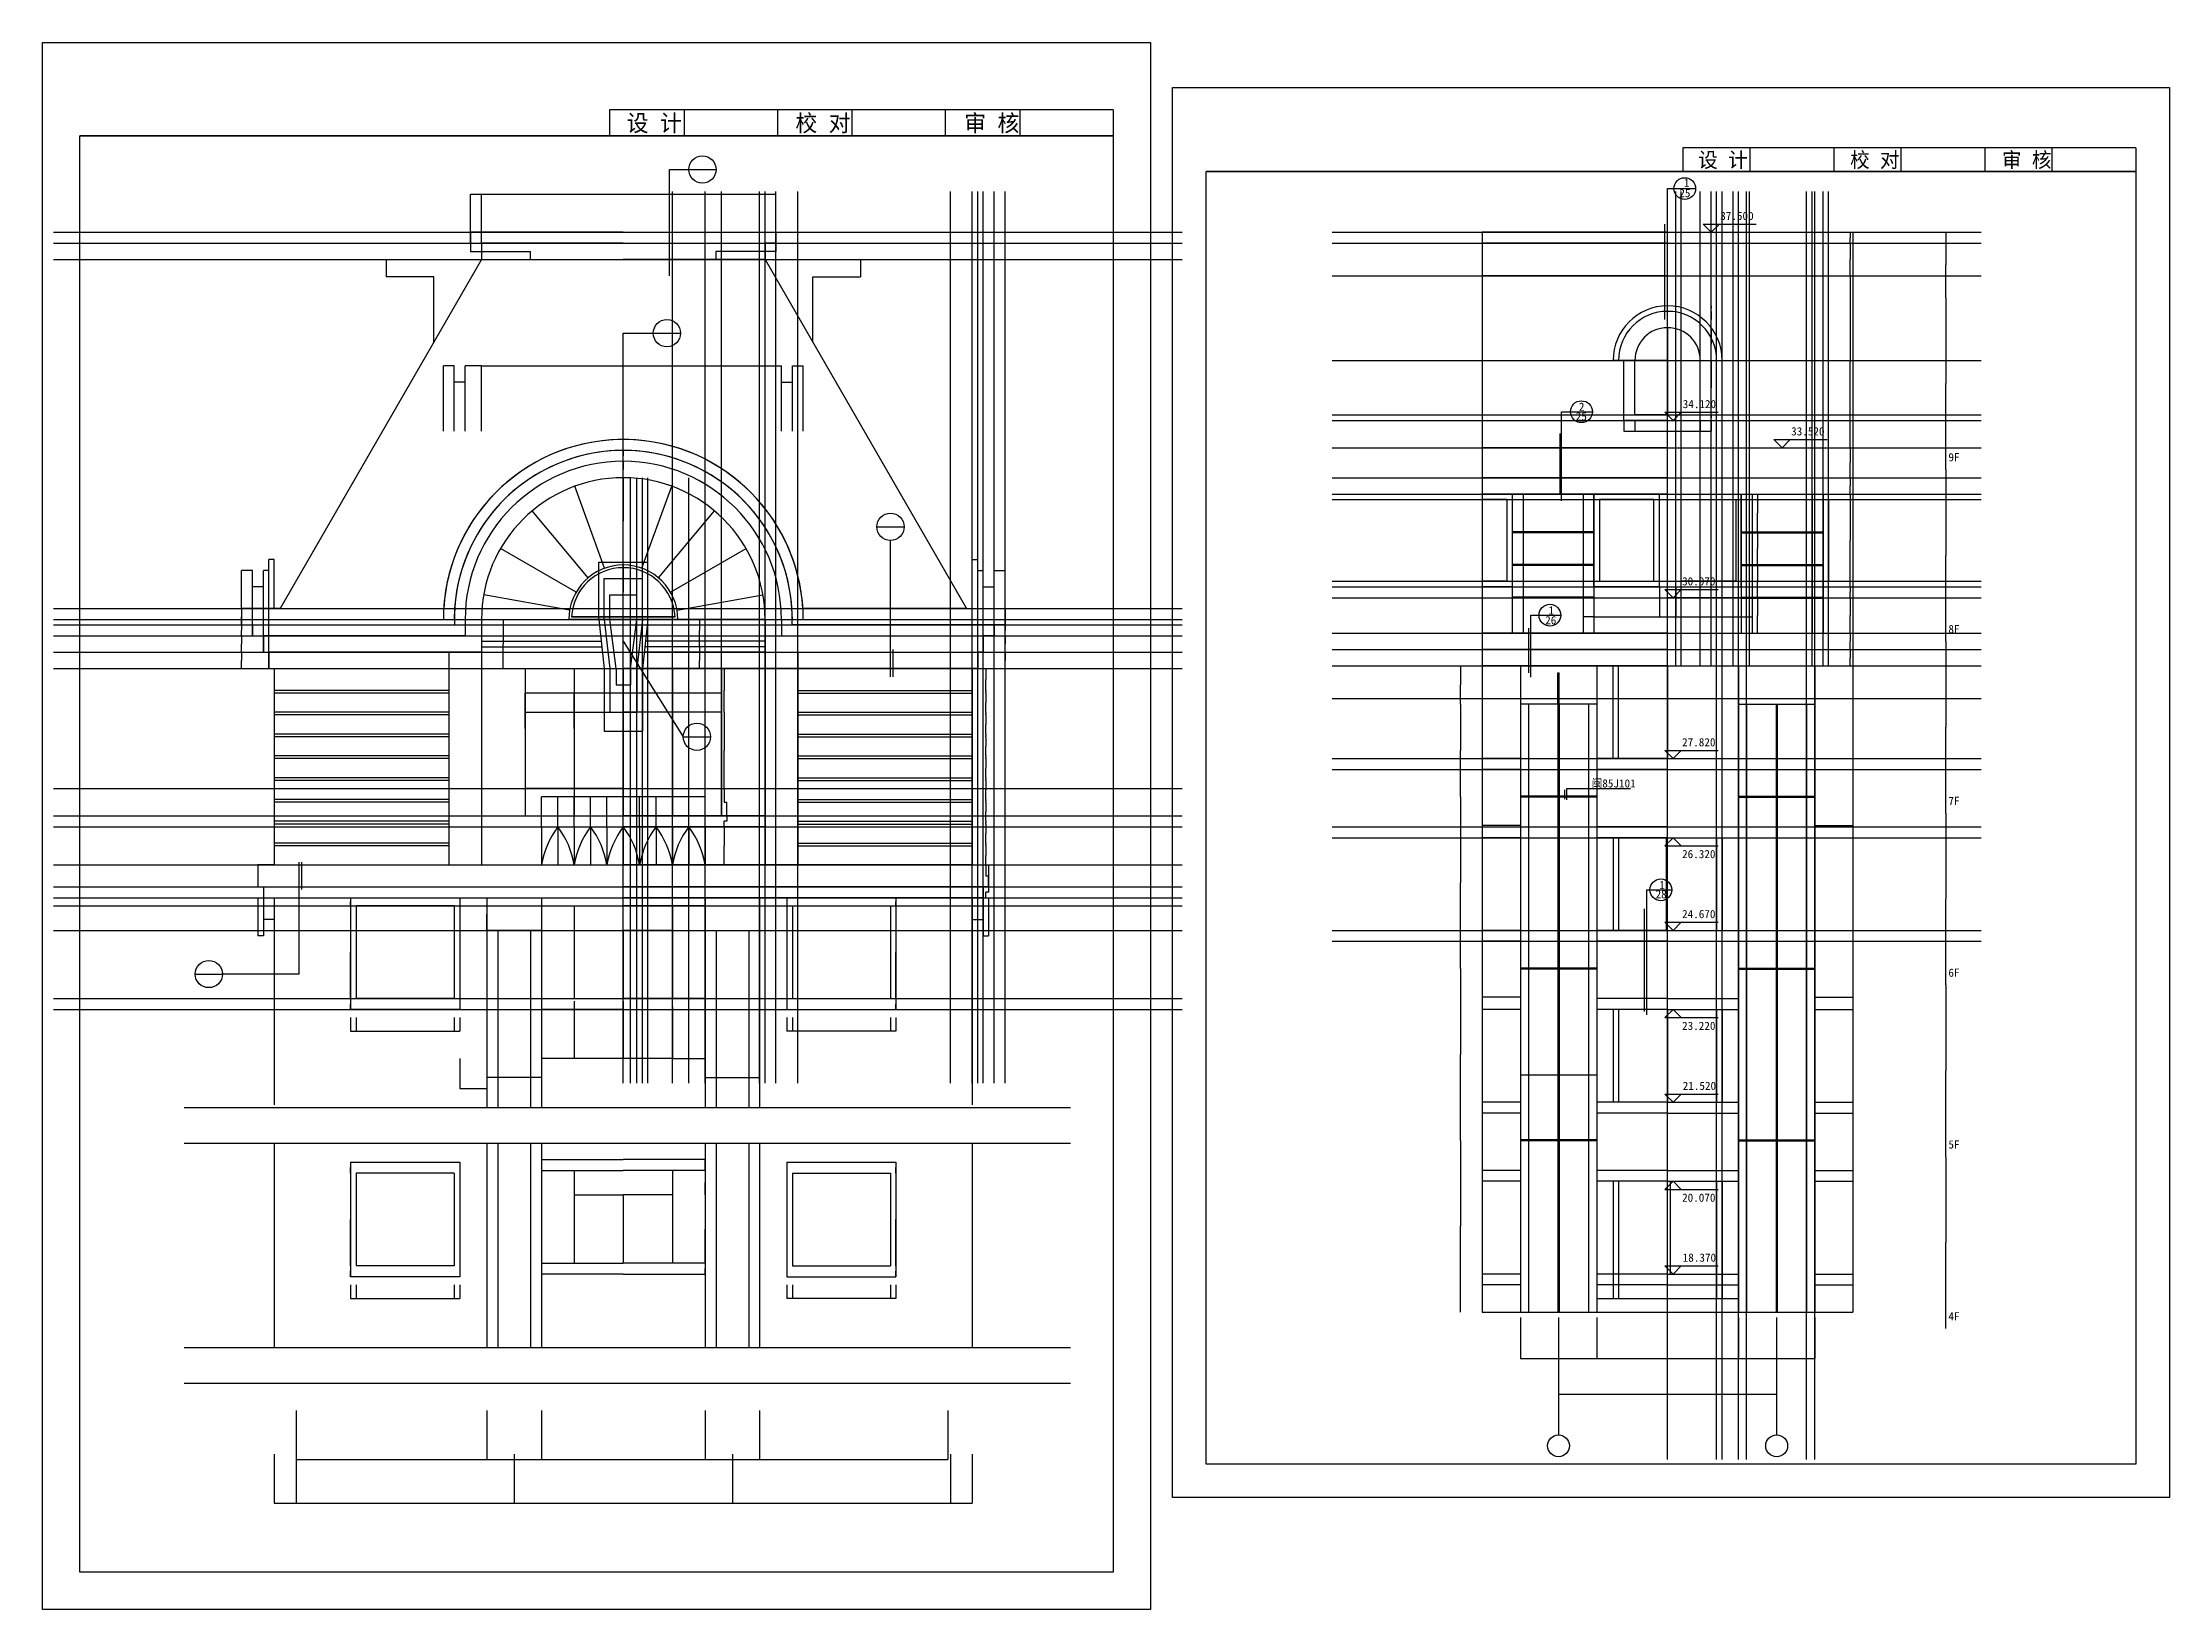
# Model space of a CAD drawing. Header units: metres. Extents: x -8000 to 49737, y -10600 to 18128.
# Drawn here: x -8000 to 31003, y -10600 to 18128 of the extents above; entities that cross this region are included whole.
import ezdxf

# ---------------------------------------------------------------- set-up
doc = ezdxf.new("R2010")
doc.units = ezdxf.units.M
for name, color, linetype in [('AXIS', 3, 'Continuous'), ('DOTE', 1, 'Continuous'), ('LINE', 2, 'Continuous'), ('PUB_DIM', 3, 'Continuous')]:
    doc.layers.add(name, color=color, linetype=linetype)
doc.dimstyles.get("Standard").update_dxf_attribs({"dimtxt": 2.5, "dimasz": 2.5, "dimexe": 1.25, "dimexo": 0.625, "dimtad": 1, "dimcen": 2.5, "dimazin": 3, "dimtfac": 1, "dimtmove": 0, "dimatfit": 3})

# ---------------------------------------------------------------- blocks, each defined once
blk = doc.blocks.new('_INDEX')
blk.add_line((-0.5, 0), (0.5, 0))
blk.add_circle((0, 0), 0.5)
blk = doc.blocks.new('*D1')
for p, q in [((-150, 14450), (-150, 15350)), ((-149.75, 15350), (-51.5, 15350)), ((-48.5, 15350), (49.75, 15350)), ((50, 14450), (50, 15350))]:
    blk.add_line(p, q)
at = {"layer": 'Defpoints'}
for p in [(-150, 15350), (-150, 14450), (50, 14450)]:
    blk.add_point(p, dxfattribs=at)
at = {"layer": 'AXIS', "insert": (-50, 15350), "char_height": 1, "attachment_point": 5}
blk.add_mtext('200', dxfattribs=at)
blk = doc.blocks.new('*D2')
for p, q in [((50, 14450), (50, 15350)), ((50.25, 15350), (2648, 15350)), ((2652, 15350), (5249.75, 15350)), ((5250, 14450), (5250, 15350))]:
    blk.add_line(p, q)
at = {"layer": 'Defpoints'}
for p in [(50, 15350), (50, 14450), (5250, 14450)]:
    blk.add_point(p, dxfattribs=at)
at = {"layer": 'AXIS', "insert": (2650, 15350), "char_height": 1, "attachment_point": 5}
blk.add_mtext('5200', dxfattribs=at)
blk = doc.blocks.new('*D3')
for p, q in [((5250, 14450), (5250, 15350)), ((5250.25, 15350), (5348.5, 15350)), ((5351.5, 15350), (5449.75, 15350)), ((5450, 14450), (5450, 15350))]:
    blk.add_line(p, q)
at = {"layer": 'Defpoints'}
for p in [(5250, 15350), (5250, 14450), (5450, 14450)]:
    blk.add_point(p, dxfattribs=at)
at = {"layer": 'AXIS', "insert": (5350, 15350), "char_height": 1, "attachment_point": 5}
blk.add_mtext('200', dxfattribs=at)
blk = doc.blocks.new('*D4')
for p, q in [((5449.75, 14650), (5449.5, 14650)), ((5450, 14650), (5450, 14650)), ((5450, 14450), (5450, 14650)), ((5450, 14650), (5450, 14650)), ((5450.25, 14650), (5450.5, 14650))]:
    blk.add_line(p, q)
at = {"layer": 'Defpoints'}
for p in [(5450, 14650), (5450, 14650), (5450, 14450)]:
    blk.add_point(p, dxfattribs=at)
at = {"layer": 'AXIS', "insert": (5450, 14651.125), "char_height": 1, "attachment_point": 5}
blk.add_mtext('0', dxfattribs=at)
blk = doc.blocks.new('*D5')
for p, q in [((5450, 14450), (5450, 14300)), ((4898, 14300), (4349.75, 14300)), ((4350, 14150), (4350, 14300)), ((5450.25, 14300), (4902, 14300))]:
    blk.add_line(p, q)
at = {"layer": 'Defpoints'}
for p in [(5450, 14450), (4350, 14150), (5450, 14300)]:
    blk.add_point(p, dxfattribs=at)
at = {"layer": 'AXIS', "insert": (4900, 14300), "char_height": 1, "attachment_point": 5}
blk.add_mtext('1100', dxfattribs=at)
blk = doc.blocks.new('*D6')
for p, q in [((9050, 7750), (9050, 8650)), ((9050.25, 8650), (9098.5, 8650)), ((9101.5, 8650), (9149.75, 8650)), ((9150, 7750), (9150, 8650))]:
    blk.add_line(p, q)
at = {"layer": 'Defpoints'}
for p in [(9050, 8650), (9050, 7750), (9150, 7750)]:
    blk.add_point(p, dxfattribs=at)
at = {"layer": 'AXIS', "insert": (9100, 8650), "char_height": 1, "attachment_point": 5}
blk.add_mtext('100', dxfattribs=at)
blk = doc.blocks.new('*D7')
for p, q in [((9150, 6650), (9150, 8450)), ((9150.25, 8450), (9198.5, 8450)), ((9201.5, 8450), (9249.75, 8450)), ((9250, 7750), (9250, 8450))]:
    blk.add_line(p, q)
at = {"layer": 'Defpoints'}
for p in [(9150, 8450), (9250, 7750), (9150, 6650)]:
    blk.add_point(p, dxfattribs=at)
at = {"layer": 'AXIS', "insert": (9200, 8450), "char_height": 1, "attachment_point": 5}
blk.add_mtext('100', dxfattribs=at)
blk = doc.blocks.new('*D8')
for p, q in [((9250, 6950), (9250, 8150)), ((9250.25, 8150), (9348.5, 8150)), ((9351.5, 8150), (9449.75, 8150)), ((9450, 7750), (9450, 8150))]:
    blk.add_line(p, q)
at = {"layer": 'Defpoints'}
for p in [(9250, 8150), (9450, 7750), (9250, 6950)]:
    blk.add_point(p, dxfattribs=at)
at = {"layer": 'AXIS', "insert": (9350, 8150), "char_height": 1, "attachment_point": 5}
blk.add_mtext('200', dxfattribs=at)
blk = doc.blocks.new('*D9')
for p, q in [((9450, 7250), (9450, 8450)), ((9450.25, 8450), (9548.5, 8450)), ((9551.5, 8450), (9649.75, 8450)), ((9650, 7750), (9650, 8450))]:
    blk.add_line(p, q)
at = {"layer": 'Defpoints'}
for p in [(9450, 8450), (9650, 7750), (9450, 7250)]:
    blk.add_point(p, dxfattribs=at)
at = {"layer": 'AXIS', "insert": (9550, 8450), "char_height": 1, "attachment_point": 5}
blk.add_mtext('200', dxfattribs=at)
blk = doc.blocks.new('*D10')
for p, q in [((9649.75, 7600), (9649.5, 7600)), ((9650, 7750), (9650, 7600)), ((9650, 7450), (9650, 7600)), ((9650, 7600), (9650, 7600)), ((9650.25, 7600), (9650.5, 7600))]:
    blk.add_line(p, q)
at = {"layer": 'Defpoints'}
for p in [(9650, 7750), (9650, 7600), (9650, 7450)]:
    blk.add_point(p, dxfattribs=at)
at = {"layer": 'AXIS', "insert": (9650, 7601.125), "char_height": 1, "attachment_point": 5}
blk.add_mtext('0', dxfattribs=at)
blk = doc.blocks.new('*D11')
for p, q in [((9650, 7450), (9650, 7350)), ((9649.75, 7350), (9649.5, 7350)), ((9650, 7250), (9650, 7350)), ((9650, 7350), (9650, 7350)), ((9650.25, 7350), (9650.5, 7350))]:
    blk.add_line(p, q)
at = {"layer": 'Defpoints'}
for p in [(9650, 7450), (9650, 7350), (9650, 7250)]:
    blk.add_point(p, dxfattribs=at)
at = {"layer": 'AXIS', "insert": (9650, 7351.125), "char_height": 1, "attachment_point": 5}
blk.add_mtext('0', dxfattribs=at)
blk = doc.blocks.new('*D12')
for p, q in [((9649.75, 7100), (9649.5, 7100)), ((9650, 7250), (9650, 7100)), ((9650, 6950), (9650, 7100)), ((9650, 7100), (9650, 7100)), ((9650.25, 7100), (9650.5, 7100))]:
    blk.add_line(p, q)
at = {"layer": 'Defpoints'}
for p in [(9650, 7250), (9650, 7100), (9650, 6950)]:
    blk.add_point(p, dxfattribs=at)
at = {"layer": 'AXIS', "insert": (9650, 7101.125), "char_height": 1, "attachment_point": 5}
blk.add_mtext('0', dxfattribs=at)
blk = doc.blocks.new('*D13')
for p, q in [((9649.75, 6800), (9649.5, 6800)), ((9650, 6950), (9650, 6800)), ((9650, 6650), (9650, 6800)), ((9650, 6800), (9650, 6800)), ((9650.25, 6800), (9650.5, 6800))]:
    blk.add_line(p, q)
at = {"layer": 'Defpoints'}
for p in [(9650, 6950), (9650, 6800), (9650, 6650)]:
    blk.add_point(p, dxfattribs=at)
at = {"layer": 'AXIS', "insert": (9650, 6801.125), "char_height": 1, "attachment_point": 5}
blk.add_mtext('0', dxfattribs=at)
blk = doc.blocks.new('*D14')
for p, q in [((2650, 8550), (2650, 8050)), ((2649.75, 8050), (2649.5, 8050)), ((2650, 7550), (2650, 8050)), ((2650, 8050), (2650, 8050)), ((2650.25, 8050), (2650.5, 8050))]:
    blk.add_line(p, q)
at = {"layer": 'Defpoints'}
for p in [(2650, 8550), (2650, 8050), (2650, 7550)]:
    blk.add_point(p, dxfattribs=at)
at = {"layer": 'AXIS', "insert": (2650, 8051.125), "char_height": 1, "attachment_point": 5}
blk.add_mtext('0', dxfattribs=at)
blk = doc.blocks.new('*D15')
for p, q in [((2650, 10150), (2650, 9350)), ((2649.75, 9350), (2649.5, 9350)), ((2650, 8550), (2650, 9350)), ((2650, 9350), (2650, 9350)), ((2650.25, 9350), (2650.5, 9350))]:
    blk.add_line(p, q)
at = {"layer": 'Defpoints'}
for p in [(2650, 10150), (2650, 9350), (2650, 8550)]:
    blk.add_point(p, dxfattribs=at)
at = {"layer": 'AXIS', "insert": (2650, 9351.125), "char_height": 1, "attachment_point": 5}
blk.add_mtext('0', dxfattribs=at)
blk = doc.blocks.new('*D16')
for p, q in [((2649.75, 10300), (2649.5, 10300)), ((2650, 10450), (2650, 10300)), ((2650, 10150), (2650, 10300)), ((2650, 10300), (2650, 10300)), ((2650.25, 10300), (2650.5, 10300))]:
    blk.add_line(p, q)
at = {"layer": 'Defpoints'}
for p in [(2650, 10450), (2650, 10300), (2650, 10150)]:
    blk.add_point(p, dxfattribs=at)
at = {"layer": 'AXIS', "insert": (2650, 10301.125), "char_height": 1, "attachment_point": 5}
blk.add_mtext('0', dxfattribs=at)
blk = doc.blocks.new('*D17')
for p, q in [((2649.75, 10550), (2649.5, 10550)), ((2650, 10650), (2650, 10550)), ((2650, 10450), (2650, 10550)), ((2650, 10550), (2650, 10550)), ((2650.25, 10550), (2650.5, 10550))]:
    blk.add_line(p, q)
at = {"layer": 'Defpoints'}
for p in [(2650, 10650), (2650, 10550), (2650, 10450)]:
    blk.add_point(p, dxfattribs=at)
at = {"layer": 'AXIS', "insert": (2650, 10551.125), "char_height": 1, "attachment_point": 5}
blk.add_mtext('0', dxfattribs=at)
blk = doc.blocks.new('*D18')
for p, q in [((2649.75, 10850), (2649.5, 10850)), ((2650, 10650), (2650, 10850)), ((2650, 10850), (2650, 10850)), ((2650, 10850), (2650, 10850)), ((2650.25, 10850), (2650.5, 10850))]:
    blk.add_line(p, q)
at = {"layer": 'Defpoints'}
for p in [(2650, 10850), (2650, 10850), (2650, 10650)]:
    blk.add_point(p, dxfattribs=at)
at = {"layer": 'AXIS', "insert": (2650, 10851.125), "char_height": 1, "attachment_point": 5}
blk.add_mtext('0', dxfattribs=at)
blk = doc.blocks.new('*D19')
for p, q in [((9300, 6650), (9300, 6450)), ((9299.75, 6450), (9299.5, 6450)), ((9300, 6250), (9300, 6450)), ((9300, 6450), (9300, 6450)), ((9300.25, 6450), (9300.5, 6450))]:
    blk.add_line(p, q)
at = {"layer": 'Defpoints'}
for p in [(9300, 6650), (9300, 6450), (9300, 6250)]:
    blk.add_point(p, dxfattribs=at)
at = {"layer": 'AXIS', "insert": (9300, 6451.125), "char_height": 1, "attachment_point": 5}
blk.add_mtext('0', dxfattribs=at)
blk = doc.blocks.new('*D20')
for p, q in [((9300, 6250), (9300, 6225)), ((9299.75, 6225), (9299.5, 6225)), ((9300, 6200), (9300, 6225)), ((9300, 6225), (9300, 6225)), ((9300.25, 6225), (9300.5, 6225))]:
    blk.add_line(p, q)
at = {"layer": 'Defpoints'}
for p in [(9300, 6250), (9300, 6225), (9300, 6200)]:
    blk.add_point(p, dxfattribs=at)
at = {"layer": 'AXIS', "insert": (9300, 6226.125), "char_height": 1, "attachment_point": 5}
blk.add_mtext('0', dxfattribs=at)
blk = doc.blocks.new('*D21')
for p, q in [((9299.75, 6025), (9299.5, 6025)), ((9300, 6200), (9300, 6025)), ((9300, 5850), (9300, 6025)), ((9300, 6025), (9300, 6025)), ((9300.25, 6025), (9300.5, 6025))]:
    blk.add_line(p, q)
at = {"layer": 'Defpoints'}
for p in [(9300, 6200), (9300, 6025), (9300, 5850)]:
    blk.add_point(p, dxfattribs=at)
at = {"layer": 'AXIS', "insert": (9300, 6026.125), "char_height": 1, "attachment_point": 5}
blk.add_mtext('0', dxfattribs=at)
blk = doc.blocks.new('*D22')
for p, q in [((9299.75, 5825), (9299.5, 5825)), ((9300, 5850), (9300, 5825)), ((9300, 5800), (9300, 5825)), ((9300, 5825), (9300, 5825)), ((9300.25, 5825), (9300.5, 5825))]:
    blk.add_line(p, q)
at = {"layer": 'Defpoints'}
for p in [(9300, 5850), (9300, 5825), (9300, 5800)]:
    blk.add_point(p, dxfattribs=at)
at = {"layer": 'AXIS', "insert": (9300, 5826.125), "char_height": 1, "attachment_point": 5}
blk.add_mtext('0', dxfattribs=at)
blk = doc.blocks.new('*D23')
for p, q in [((9299.75, 5625), (9299.5, 5625)), ((9300, 5800), (9300, 5625)), ((9300, 5450), (9300, 5625)), ((9300, 5625), (9300, 5625)), ((9300.25, 5625), (9300.5, 5625))]:
    blk.add_line(p, q)
at = {"layer": 'Defpoints'}
for p in [(9300, 5800), (9300, 5625), (9300, 5450)]:
    blk.add_point(p, dxfattribs=at)
at = {"layer": 'AXIS', "insert": (9300, 5626.125), "char_height": 1, "attachment_point": 5}
blk.add_mtext('0', dxfattribs=at)
blk = doc.blocks.new('*D24')
for p, q in [((9299.75, 5425), (9299.5, 5425)), ((9300, 5450), (9300, 5425)), ((9300, 5400), (9300, 5425)), ((9300, 5425), (9300, 5425)), ((9300.25, 5425), (9300.5, 5425))]:
    blk.add_line(p, q)
at = {"layer": 'Defpoints'}
for p in [(9300, 5450), (9300, 5425), (9300, 5400)]:
    blk.add_point(p, dxfattribs=at)
at = {"layer": 'AXIS', "insert": (9300, 5426.125), "char_height": 1, "attachment_point": 5}
blk.add_mtext('0', dxfattribs=at)
blk = doc.blocks.new('*D25')
for p, q in [((9299.75, 5225), (9299.5, 5225)), ((9300, 5400), (9300, 5225)), ((9300, 5050), (9300, 5225)), ((9300, 5225), (9300, 5225)), ((9300.25, 5225), (9300.5, 5225))]:
    blk.add_line(p, q)
at = {"layer": 'Defpoints'}
for p in [(9300, 5400), (9300, 5225), (9300, 5050)]:
    blk.add_point(p, dxfattribs=at)
at = {"layer": 'AXIS', "insert": (9300, 5226.125), "char_height": 1, "attachment_point": 5}
blk.add_mtext('0', dxfattribs=at)
blk = doc.blocks.new('*D26')
for p, q in [((9299.75, 5025), (9299.5, 5025)), ((9300, 5050), (9300, 5025)), ((9300, 5000), (9300, 5025)), ((9300, 5025), (9300, 5025)), ((9300.25, 5025), (9300.5, 5025))]:
    blk.add_line(p, q)
at = {"layer": 'Defpoints'}
for p in [(9300, 5050), (9300, 5025), (9300, 5000)]:
    blk.add_point(p, dxfattribs=at)
at = {"layer": 'AXIS', "insert": (9300, 5026.125), "char_height": 1, "attachment_point": 5}
blk.add_mtext('0', dxfattribs=at)
blk = doc.blocks.new('*D27')
for p, q in [((9299.75, 4825), (9299.5, 4825)), ((9300, 5000), (9300, 4825)), ((9300, 4650), (9300, 4825)), ((9300, 4825), (9300, 4825)), ((9300.25, 4825), (9300.5, 4825))]:
    blk.add_line(p, q)
at = {"layer": 'Defpoints'}
for p in [(9300, 5000), (9300, 4825), (9300, 4650)]:
    blk.add_point(p, dxfattribs=at)
at = {"layer": 'AXIS', "insert": (9300, 4826.125), "char_height": 1, "attachment_point": 5}
blk.add_mtext('0', dxfattribs=at)
blk = doc.blocks.new('*D28')
for p, q in [((9299.75, 4625), (9299.5, 4625)), ((9300, 4650), (9300, 4625)), ((9300, 4600), (9300, 4625)), ((9300, 4625), (9300, 4625)), ((9300.25, 4625), (9300.5, 4625))]:
    blk.add_line(p, q)
at = {"layer": 'Defpoints'}
for p in [(9300, 4650), (9300, 4625), (9300, 4600)]:
    blk.add_point(p, dxfattribs=at)
at = {"layer": 'AXIS', "insert": (9300, 4626.125), "char_height": 1, "attachment_point": 5}
blk.add_mtext('0', dxfattribs=at)
blk = doc.blocks.new('*D29')
for p, q in [((9299.75, 4425), (9299.5, 4425)), ((9300, 4600), (9300, 4425)), ((9300, 4250), (9300, 4425)), ((9300, 4425), (9300, 4425)), ((9300.25, 4425), (9300.5, 4425))]:
    blk.add_line(p, q)
at = {"layer": 'Defpoints'}
for p in [(9300, 4600), (9300, 4425), (9300, 4250)]:
    blk.add_point(p, dxfattribs=at)
at = {"layer": 'AXIS', "insert": (9300, 4426.125), "char_height": 1, "attachment_point": 5}
blk.add_mtext('0', dxfattribs=at)
blk = doc.blocks.new('*D30')
for p, q in [((9299.75, 4225), (9299.5, 4225)), ((9300, 4250), (9300, 4225)), ((9300, 4200), (9300, 4225)), ((9300, 4225), (9300, 4225)), ((9300.25, 4225), (9300.5, 4225))]:
    blk.add_line(p, q)
at = {"layer": 'Defpoints'}
for p in [(9300, 4250), (9300, 4225), (9300, 4200)]:
    blk.add_point(p, dxfattribs=at)
at = {"layer": 'AXIS', "insert": (9300, 4226.125), "char_height": 1, "attachment_point": 5}
blk.add_mtext('0', dxfattribs=at)
blk = doc.blocks.new('*D31')
for p, q in [((9299.75, 4025), (9299.5, 4025)), ((9300, 4200), (9300, 4025)), ((9300, 3850), (9300, 4025)), ((9300, 4025), (9300, 4025)), ((9300.25, 4025), (9300.5, 4025))]:
    blk.add_line(p, q)
at = {"layer": 'Defpoints'}
for p in [(9300, 4200), (9300, 4025), (9300, 3850)]:
    blk.add_point(p, dxfattribs=at)
at = {"layer": 'AXIS', "insert": (9300, 4026.125), "char_height": 1, "attachment_point": 5}
blk.add_mtext('0', dxfattribs=at)
blk = doc.blocks.new('*D32')
for p, q in [((9299.75, 3825), (9299.5, 3825)), ((9300, 3850), (9300, 3825)), ((9300, 3800), (9300, 3825)), ((9300, 3825), (9300, 3825)), ((9300.25, 3825), (9300.5, 3825))]:
    blk.add_line(p, q)
at = {"layer": 'Defpoints'}
for p in [(9300, 3850), (9300, 3825), (9300, 3800)]:
    blk.add_point(p, dxfattribs=at)
at = {"layer": 'AXIS', "insert": (9300, 3826.125), "char_height": 1, "attachment_point": 5}
blk.add_mtext('0', dxfattribs=at)
blk = doc.blocks.new('*D33')
for p, q in [((9299.75, 3625), (9299.5, 3625)), ((9300, 3800), (9300, 3625)), ((9300, 3450), (9300, 3625)), ((9300, 3625), (9300, 3625)), ((9300.25, 3625), (9300.5, 3625))]:
    blk.add_line(p, q)
at = {"layer": 'Defpoints'}
for p in [(9300, 3800), (9300, 3625), (9300, 3450)]:
    blk.add_point(p, dxfattribs=at)
at = {"layer": 'AXIS', "insert": (9300, 3626.125), "char_height": 1, "attachment_point": 5}
blk.add_mtext('0', dxfattribs=at)
blk = doc.blocks.new('*D34')
for p, q in [((9299.75, 3425), (9299.5, 3425)), ((9300, 3450), (9300, 3425)), ((9300, 3400), (9300, 3425)), ((9300, 3425), (9300, 3425)), ((9300.25, 3425), (9300.5, 3425))]:
    blk.add_line(p, q)
at = {"layer": 'Defpoints'}
for p in [(9300, 3450), (9300, 3425), (9300, 3400)]:
    blk.add_point(p, dxfattribs=at)
at = {"layer": 'AXIS', "insert": (9300, 3426.125), "char_height": 1, "attachment_point": 5}
blk.add_mtext('0', dxfattribs=at)
blk = doc.blocks.new('*D35')
for p, q in [((9299.75, 3225), (9299.5, 3225)), ((9300, 3400), (9300, 3225)), ((9300, 3050), (9300, 3225)), ((9300, 3225), (9300, 3225)), ((9300.25, 3225), (9300.5, 3225))]:
    blk.add_line(p, q)
at = {"layer": 'Defpoints'}
for p in [(9300, 3400), (9300, 3225), (9300, 3050)]:
    blk.add_point(p, dxfattribs=at)
at = {"layer": 'AXIS', "insert": (9300, 3226.125), "char_height": 1, "attachment_point": 5}
blk.add_mtext('0', dxfattribs=at)
blk = doc.blocks.new('*D36')
for p, q in [((9300, 3050), (9300, 2850)), ((9300.25, 2850), (9324, 2850)), ((9326, 2850), (9349.75, 2850)), ((9350, 2650), (9350, 2850))]:
    blk.add_line(p, q)
at = {"layer": 'Defpoints'}
for p in [(9300, 3050), (9300, 2850), (9350, 2650)]:
    blk.add_point(p, dxfattribs=at)
at = {"layer": 'AXIS', "insert": (9325, 2850), "char_height": 1, "attachment_point": 5}
blk.add_mtext('50', dxfattribs=at)
blk = doc.blocks.new('*D37')
for p, q in [((9324, 2550), (9299.75, 2550)), ((9300, 2450), (9300, 2550)), ((9350.25, 2550), (9326, 2550)), ((9350, 2650), (9350, 2550))]:
    blk.add_line(p, q)
at = {"layer": 'Defpoints'}
for p in [(9300, 2450), (9350, 2650), (9350, 2550)]:
    blk.add_point(p, dxfattribs=at)
at = {"layer": 'AXIS', "insert": (9325, 2550), "char_height": 1, "attachment_point": 5}
blk.add_mtext('50', dxfattribs=at)
blk = doc.blocks.new('*D38')
for p, q in [((9050, 2450), (9050, 2050)), ((9250, 2450), (9250, 2050)), ((9050.25, 2050), (9148.5, 2050)), ((9151.5, 2050), (9249.75, 2050))]:
    blk.add_line(p, q)
at = {"layer": 'Defpoints'}
for p in [(9050, 2450), (9250, 2450), (9050, 2050)]:
    blk.add_point(p, dxfattribs=at)
at = {"layer": 'AXIS', "insert": (9150, 2050), "char_height": 1, "attachment_point": 5}
blk.add_mtext('200', dxfattribs=at)
blk = doc.blocks.new('*D39')
for p, q in [((9250, 2450), (9250, 1750)), ((9350, 2450), (9350, 1750)), ((9250.25, 1750), (9298.5, 1750)), ((9301.5, 1750), (9349.75, 1750))]:
    blk.add_line(p, q)
at = {"layer": 'Defpoints'}
for p in [(9250, 2450), (9350, 2450), (9250, 1750)]:
    blk.add_point(p, dxfattribs=at)
at = {"layer": 'AXIS', "insert": (9300, 1750), "char_height": 1, "attachment_point": 5}
blk.add_mtext('100', dxfattribs=at)
blk = doc.blocks.new('*D40')
for p, q in [((7649.75, 2375), (7649.5, 2375)), ((7650, 2450), (7650, 2375)), ((7650, 2300), (7650, 2375)), ((7650, 2375), (7650, 2375)), ((7650.25, 2375), (7650.5, 2375))]:
    blk.add_line(p, q)
at = {"layer": 'Defpoints'}
for p in [(7650, 2450), (7650, 2375), (7650, 2300)]:
    blk.add_point(p, dxfattribs=at)
at = {"layer": 'AXIS', "insert": (7650, 2376.125), "char_height": 1, "attachment_point": 5}
blk.add_mtext('0', dxfattribs=at)
blk = doc.blocks.new('*D41')
for p, q in [((7650, 2300), (7650, 1450)), ((7649.75, 1450), (7649.5, 1450)), ((7650, 600), (7650, 1450)), ((7650, 1450), (7650, 1450)), ((7650.25, 1450), (7650.5, 1450))]:
    blk.add_line(p, q)
at = {"layer": 'Defpoints'}
for p in [(7650, 2300), (7650, 1450), (7650, 600)]:
    blk.add_point(p, dxfattribs=at)
at = {"layer": 'AXIS', "insert": (7650, 1451.125), "char_height": 1, "attachment_point": 5}
blk.add_mtext('0', dxfattribs=at)
blk = doc.blocks.new('*D42')
for p, q in [((7649.75, 500), (7649.5, 500)), ((7650, 600), (7650, 500)), ((7650, 400), (7650, 500)), ((7650, 500), (7650, 500)), ((7650.25, 500), (7650.5, 500))]:
    blk.add_line(p, q)
at = {"layer": 'Defpoints'}
for p in [(7650, 600), (7650, 500), (7650, 400)]:
    blk.add_point(p, dxfattribs=at)
at = {"layer": 'AXIS', "insert": (7650, 501.125), "char_height": 1, "attachment_point": 5}
blk.add_mtext('0', dxfattribs=at)
blk = doc.blocks.new('*D43')
for p, q in [((7598.5, 0), (7549.75, 0)), ((7550, 250), (7550, 0)), ((7650, 250), (7650, 0)), ((7650.25, 0), (7601.5, 0))]:
    blk.add_line(p, q)
at = {"layer": 'Defpoints'}
for p in [(7550, 250), (7650, 250), (7650, 0)]:
    blk.add_point(p, dxfattribs=at)
at = {"layer": 'AXIS', "insert": (7600, 0), "char_height": 1, "attachment_point": 5}
blk.add_mtext('100', dxfattribs=at)
blk = doc.blocks.new('*D44')
for p, q in [((6648, 0), (5749.75, 0)), ((5750, 250), (5750, 0)), ((7550, 250), (7550, 0)), ((7550.25, 0), (6652, 0))]:
    blk.add_line(p, q)
at = {"layer": 'Defpoints'}
for p in [(5750, 250), (7550, 250), (7550, 0)]:
    blk.add_point(p, dxfattribs=at)
at = {"layer": 'AXIS', "insert": (6650, 0), "char_height": 1, "attachment_point": 5}
blk.add_mtext('1800', dxfattribs=at)
blk = doc.blocks.new('*D45')
for p, q in [((5698.5, 0), (5649.75, 0)), ((5650, 250), (5650, 0)), ((5750, 250), (5750, 0)), ((5750.25, 0), (5701.5, 0))]:
    blk.add_line(p, q)
at = {"layer": 'Defpoints'}
for p in [(5650, 250), (5750, 250), (5750, 0)]:
    blk.add_point(p, dxfattribs=at)
at = {"layer": 'AXIS', "insert": (5700, 0), "char_height": 1, "attachment_point": 5}
blk.add_mtext('100', dxfattribs=at)
blk = doc.blocks.new('*D46')
for p, q in [((5150, 2450), (5150, 2150)), ((5149.75, 2150), (5149.5, 2150)), ((5150, 1850), (5150, 2150)), ((5150, 2150), (5150, 2150)), ((5150.25, 2150), (5150.5, 2150))]:
    blk.add_line(p, q)
at = {"layer": 'Defpoints'}
for p in [(5150, 2450), (5150, 2150), (5150, 1850)]:
    blk.add_point(p, dxfattribs=at)
at = {"layer": 'AXIS', "insert": (5150, 2151.125), "char_height": 1, "attachment_point": 5}
blk.add_mtext('0', dxfattribs=at)
blk = doc.blocks.new('*D47')
for p, q in [((4150, -350), (4150, -850)), ((4350, -350), (4350, -850)), ((4150.25, -850), (4248.5, -850)), ((4251.5, -850), (4349.75, -850))]:
    blk.add_line(p, q)
at = {"layer": 'Defpoints'}
for p in [(4150, -350), (4350, -350), (4150, -850)]:
    blk.add_point(p, dxfattribs=at)
at = {"layer": 'AXIS', "insert": (4250, -850), "char_height": 1, "attachment_point": 5}
blk.add_mtext('200', dxfattribs=at)
blk = doc.blocks.new('*D48')
for p, q in [((4350, -350), (4350, -850)), ((4950, -350), (4950, -850)), ((4350.25, -850), (4648.5, -850)), ((4651.5, -850), (4949.75, -850))]:
    blk.add_line(p, q)
at = {"layer": 'Defpoints'}
for p in [(4350, -350), (4950, -350), (4350, -850)]:
    blk.add_point(p, dxfattribs=at)
at = {"layer": 'AXIS', "insert": (4650, -850), "char_height": 1, "attachment_point": 5}
blk.add_mtext('600', dxfattribs=at)
blk = doc.blocks.new('*D49')
for p, q in [((4950, -350), (4950, -850)), ((5150, -350), (5150, -850)), ((4950.25, -850), (5048.5, -850)), ((5051.5, -850), (5149.75, -850))]:
    blk.add_line(p, q)
at = {"layer": 'Defpoints'}
for p in [(4950, -350), (5150, -350), (4950, -850)]:
    blk.add_point(p, dxfattribs=at)
at = {"layer": 'AXIS', "insert": (5050, -850), "char_height": 1, "attachment_point": 5}
blk.add_mtext('200', dxfattribs=at)
blk = doc.blocks.new('*D50')
for p, q in [((450, 7550), (450, 7100)), ((449.75, 7100), (449.5, 7100)), ((450, 6650), (450, 7100)), ((450, 7100), (450, 7100)), ((450.25, 7100), (450.5, 7100))]:
    blk.add_line(p, q)
at = {"layer": 'Defpoints'}
for p in [(450, 7550), (450, 7100), (450, 6650)]:
    blk.add_point(p, dxfattribs=at)
at = {"layer": 'AXIS', "insert": (450, 7101.125), "char_height": 1, "attachment_point": 5}
blk.add_mtext('0', dxfattribs=at)
blk = doc.blocks.new('*D51')
for p, q in [((4050, 7550), (4050, 7350)), ((4049.75, 7350), (4049.5, 7350)), ((4050, 7150), (4050, 7350)), ((4050, 7350), (4050, 7350)), ((4050.25, 7350), (4050.5, 7350))]:
    blk.add_line(p, q)
at = {"layer": 'Defpoints'}
for p in [(4050, 7550), (4050, 7350), (4050, 7150)]:
    blk.add_point(p, dxfattribs=at)
at = {"layer": 'AXIS', "insert": (4050, 7351.125), "char_height": 1, "attachment_point": 5}
blk.add_mtext('0', dxfattribs=at)
blk = doc.blocks.new('*D52')
for p, q in [((4049.75, 7200), (4049.5, 7200)), ((4050, 7150), (4050, 7200)), ((4050, 7050), (4050, 7200)), ((4050, 7200), (4050, 7200)), ((4050.25, 7200), (4050.5, 7200))]:
    blk.add_line(p, q)
at = {"layer": 'Defpoints'}
for p in [(4050, 7200), (4050, 7150), (4050, 7050)]:
    blk.add_point(p, dxfattribs=at)
at = {"layer": 'AXIS', "insert": (4050, 7201.125), "char_height": 1, "attachment_point": 5}
blk.add_mtext('0', dxfattribs=at)
blk = doc.blocks.new('*D53')
for p, q in [((4049.75, 6800), (4049.5, 6800)), ((4050, 6950), (4050, 6800)), ((4050, 6650), (4050, 6800)), ((4050, 6800), (4050, 6800)), ((4050.25, 6800), (4050.5, 6800))]:
    blk.add_line(p, q)
at = {"layer": 'Defpoints'}
for p in [(4050, 6950), (4050, 6800), (4050, 6650)]:
    blk.add_point(p, dxfattribs=at)
at = {"layer": 'AXIS', "insert": (4050, 6801.125), "char_height": 1, "attachment_point": 5}
blk.add_mtext('0', dxfattribs=at)
blk = doc.blocks.new('*D54')
for p, q in [((4050, 7050), (4050, 6850)), ((4049.75, 6850), (4049.5, 6850)), ((4050, 6950), (4050, 6850)), ((4050, 6850), (4050, 6850)), ((4050.25, 6850), (4050.5, 6850))]:
    blk.add_line(p, q)
at = {"layer": 'Defpoints'}
for p in [(4050, 7050), (4050, 6950), (4050, 6850)]:
    blk.add_point(p, dxfattribs=at)
at = {"layer": 'AXIS', "insert": (4050, 6851.125), "char_height": 1, "attachment_point": 5}
blk.add_mtext('0', dxfattribs=at)
blk = doc.blocks.new('*D55')
for p, q in [((2200, 7550), (2200, 8600)), ((2200.25, 8600), (2648.5, 8600)), ((2651.5, 8600), (3099.75, 8600)), ((3100, 7550), (3100, 8600))]:
    blk.add_line(p, q)
at = {"layer": 'Defpoints'}
for p in [(2200, 8600), (2200, 7550), (3100, 7550)]:
    blk.add_point(p, dxfattribs=at)
at = {"layer": 'AXIS', "insert": (2650, 8600), "char_height": 1, "attachment_point": 5}
blk.add_mtext('900', dxfattribs=at)
blk = doc.blocks.new('*D56')
for p, q in [((2300, 7550), (2300, 8300)), ((2300.25, 8300), (2648.5, 8300)), ((2651.5, 8300), (2999.75, 8300)), ((3000, 7550), (3000, 8300))]:
    blk.add_line(p, q)
at = {"layer": 'Defpoints'}
for p in [(2300, 8300), (2300, 7550), (3000, 7550)]:
    blk.add_point(p, dxfattribs=at)
at = {"layer": 'AXIS', "insert": (2650, 8300), "char_height": 1, "attachment_point": 5}
blk.add_mtext('700', dxfattribs=at)
blk = doc.blocks.new('*D57')
for p, q in [((2400, 7550), (2400, 8000)), ((2400.25, 8000), (2648.5, 8000)), ((2651.5, 8000), (2899.75, 8000)), ((2900, 7550), (2900, 8000))]:
    blk.add_line(p, q)
at = {"layer": 'Defpoints'}
for p in [(2400, 8000), (2400, 7550), (2900, 7550)]:
    blk.add_point(p, dxfattribs=at)
at = {"layer": 'AXIS', "insert": (2650, 8000), "char_height": 1, "attachment_point": 5}
blk.add_mtext('500', dxfattribs=at)
blk = doc.blocks.new('*D58')
for p, q in [((3998.5, 6200), (3549.75, 6200)), ((3550, 5550), (3550, 6200)), ((4450.25, 6200), (4001.5, 6200)), ((4450, 5550), (4450, 6200))]:
    blk.add_line(p, q)
at = {"layer": 'Defpoints'}
for p in [(4450, 6200), (3550, 5550), (4450, 5550)]:
    blk.add_point(p, dxfattribs=at)
at = {"layer": 'AXIS', "insert": (4000, 6200), "char_height": 1, "attachment_point": 5}
blk.add_mtext('900', dxfattribs=at)
blk = doc.blocks.new('*D59')
for p, q in [((3098.5, 6200), (2649.75, 6200)), ((2650, 5550), (2650, 6200)), ((3550.25, 6200), (3101.5, 6200)), ((3550, 5550), (3550, 6200))]:
    blk.add_line(p, q)
at = {"layer": 'Defpoints'}
for p in [(3550, 6200), (2650, 5550), (3550, 5550)]:
    blk.add_point(p, dxfattribs=at)
at = {"layer": 'AXIS', "insert": (3100, 6200), "char_height": 1, "attachment_point": 5}
blk.add_mtext('900', dxfattribs=at)
blk = doc.blocks.new('*D60')
for p, q in [((2198.5, 6200), (1749.75, 6200)), ((1750, 5550), (1750, 6200)), ((2650.25, 6200), (2201.5, 6200)), ((2650, 5550), (2650, 6200))]:
    blk.add_line(p, q)
at = {"layer": 'Defpoints'}
for p in [(2650, 6200), (1750, 5550), (2650, 5550)]:
    blk.add_point(p, dxfattribs=at)
at = {"layer": 'AXIS', "insert": (2200, 6200), "char_height": 1, "attachment_point": 5}
blk.add_mtext('900', dxfattribs=at)
blk = doc.blocks.new('*D61')
for p, q in [((1298.5, 6200), (849.75, 6200)), ((850, 5550), (850, 6200)), ((1750.25, 6200), (1301.5, 6200)), ((1750, 5550), (1750, 6200))]:
    blk.add_line(p, q)
at = {"layer": 'Defpoints'}
for p in [(1750, 6200), (850, 5550), (1750, 5550)]:
    blk.add_point(p, dxfattribs=at)
at = {"layer": 'AXIS', "insert": (1300, 6200), "char_height": 1, "attachment_point": 5}
blk.add_mtext('900', dxfattribs=at)
blk = doc.blocks.new('*D62')
for p, q in [((4500, 6650), (4500, 6250)), ((4499.75, 6250), (4499.5, 6250)), ((4500, 5850), (4500, 6250)), ((4500, 6250), (4500, 6250)), ((4500.25, 6250), (4500.5, 6250))]:
    blk.add_line(p, q)
at = {"layer": 'Defpoints'}
for p in [(4500, 6650), (4500, 6250), (4500, 5850)]:
    blk.add_point(p, dxfattribs=at)
at = {"layer": 'AXIS', "insert": (4500, 6251.125), "char_height": 1, "attachment_point": 5}
blk.add_mtext('0', dxfattribs=at)
blk = doc.blocks.new('*D63')
for p, q in [((4500, 5850), (4500, 5150)), ((4499.75, 5150), (4499.5, 5150)), ((4500, 4450), (4500, 5150)), ((4500, 5150), (4500, 5150)), ((4500.25, 5150), (4500.5, 5150))]:
    blk.add_line(p, q)
at = {"layer": 'Defpoints'}
for p in [(4500, 5850), (4500, 5150), (4500, 4450)]:
    blk.add_point(p, dxfattribs=at)
at = {"layer": 'AXIS', "insert": (4500, 5151.125), "char_height": 1, "attachment_point": 5}
blk.add_mtext('0', dxfattribs=at)
blk = doc.blocks.new('*D64')
for p, q in [((4500, 4450), (4500, 4200)), ((4500.25, 4200), (4524, 4200)), ((4526, 4200), (4549.75, 4200)), ((4550, 3950), (4550, 4200))]:
    blk.add_line(p, q)
at = {"layer": 'Defpoints'}
for p in [(4500, 4450), (4500, 4200), (4550, 3950)]:
    blk.add_point(p, dxfattribs=at)
at = {"layer": 'AXIS', "insert": (4525, 4200), "char_height": 1, "attachment_point": 5}
blk.add_mtext('50', dxfattribs=at)
blk = doc.blocks.new('*D65')
for p, q in [((4550, 3950), (4550, 3850)), ((4524, 3850), (4499.75, 3850)), ((4500, 3750), (4500, 3850)), ((4550.25, 3850), (4526, 3850))]:
    blk.add_line(p, q)
at = {"layer": 'Defpoints'}
for p in [(4550, 3950), (4500, 3750), (4550, 3850)]:
    blk.add_point(p, dxfattribs=at)
at = {"layer": 'AXIS', "insert": (4525, 3850), "char_height": 1, "attachment_point": 5}
blk.add_mtext('50', dxfattribs=at)
blk = doc.blocks.new('*D66')
for p, q in [((4500, 3750), (4500, 3400)), ((4499.75, 3400), (4499.5, 3400)), ((4500, 3050), (4500, 3400)), ((4500, 3400), (4500, 3400)), ((4500.25, 3400), (4500.5, 3400))]:
    blk.add_line(p, q)
at = {"layer": 'Defpoints'}
for p in [(4500, 3750), (4500, 3400), (4500, 3050)]:
    blk.add_point(p, dxfattribs=at)
at = {"layer": 'AXIS', "insert": (4500, 3401.125), "char_height": 1, "attachment_point": 5}
blk.add_mtext('0', dxfattribs=at)
blk = doc.blocks.new('*D67')
for p, q in [((3998.5, 4300), (3849.75, 4300)), ((3850, 3750), (3850, 4300)), ((4150.25, 4300), (4001.5, 4300)), ((4150, 3750), (4150, 4300))]:
    blk.add_line(p, q)
at = {"layer": 'Defpoints'}
for p in [(4150, 4300), (3850, 3750), (4150, 3750)]:
    blk.add_point(p, dxfattribs=at)
at = {"layer": 'AXIS', "insert": (4000, 4300), "char_height": 1, "attachment_point": 5}
blk.add_mtext('300', dxfattribs=at)
blk = doc.blocks.new('*D68')
for p, q in [((3698.5, 4300), (3549.75, 4300)), ((3550, 3750), (3550, 4300)), ((3850.25, 4300), (3701.5, 4300)), ((3850, 3750), (3850, 4300))]:
    blk.add_line(p, q)
at = {"layer": 'Defpoints'}
for p in [(3850, 4300), (3550, 3750), (3850, 3750)]:
    blk.add_point(p, dxfattribs=at)
at = {"layer": 'AXIS', "insert": (3700, 4300), "char_height": 1, "attachment_point": 5}
blk.add_mtext('300', dxfattribs=at)
blk = doc.blocks.new('*D69')
for p, q in [((3398.5, 4300), (3249.75, 4300)), ((3250, 3750), (3250, 4300)), ((3550.25, 4300), (3401.5, 4300)), ((3550, 3750), (3550, 4300))]:
    blk.add_line(p, q)
at = {"layer": 'Defpoints'}
for p in [(3550, 4300), (3250, 3750), (3550, 3750)]:
    blk.add_point(p, dxfattribs=at)
at = {"layer": 'AXIS', "insert": (3400, 4300), "char_height": 1, "attachment_point": 5}
blk.add_mtext('300', dxfattribs=at)
blk = doc.blocks.new('*D70')
for p, q in [((3098.5, 4300), (2949.75, 4300)), ((2950, 3750), (2950, 4300)), ((3250.25, 4300), (3101.5, 4300)), ((3250, 3750), (3250, 4300))]:
    blk.add_line(p, q)
at = {"layer": 'Defpoints'}
for p in [(3250, 4300), (2950, 3750), (3250, 3750)]:
    blk.add_point(p, dxfattribs=at)
at = {"layer": 'AXIS', "insert": (3100, 4300), "char_height": 1, "attachment_point": 5}
blk.add_mtext('300', dxfattribs=at)
blk = doc.blocks.new('*D71')
for p, q in [((2798.5, 4300), (2649.75, 4300)), ((2650, 3750), (2650, 4300)), ((2950.25, 4300), (2801.5, 4300)), ((2950, 3750), (2950, 4300))]:
    blk.add_line(p, q)
at = {"layer": 'Defpoints'}
for p in [(2950, 4300), (2650, 3750), (2950, 3750)]:
    blk.add_point(p, dxfattribs=at)
at = {"layer": 'AXIS', "insert": (2800, 4300), "char_height": 1, "attachment_point": 5}
blk.add_mtext('300', dxfattribs=at)
blk = doc.blocks.new('*D72')
for p, q in [((2498.5, 4300), (2349.75, 4300)), ((2350, 3750), (2350, 4300)), ((2650.25, 4300), (2501.5, 4300)), ((2650, 3750), (2650, 4300))]:
    blk.add_line(p, q)
at = {"layer": 'Defpoints'}
for p in [(2650, 4300), (2350, 3750), (2650, 3750)]:
    blk.add_point(p, dxfattribs=at)
at = {"layer": 'AXIS', "insert": (2500, 4300), "char_height": 1, "attachment_point": 5}
blk.add_mtext('300', dxfattribs=at)
blk = doc.blocks.new('*D73')
for p, q in [((2198.5, 4300), (2049.75, 4300)), ((2050, 3750), (2050, 4300)), ((2350.25, 4300), (2201.5, 4300)), ((2350, 3750), (2350, 4300))]:
    blk.add_line(p, q)
at = {"layer": 'Defpoints'}
for p in [(2350, 4300), (2050, 3750), (2350, 3750)]:
    blk.add_point(p, dxfattribs=at)
at = {"layer": 'AXIS', "insert": (2200, 4300), "char_height": 1, "attachment_point": 5}
blk.add_mtext('300', dxfattribs=at)
blk = doc.blocks.new('*D74')
for p, q in [((1898.5, 4300), (1749.75, 4300)), ((1750, 3750), (1750, 4300)), ((2050.25, 4300), (1901.5, 4300)), ((2050, 3750), (2050, 4300))]:
    blk.add_line(p, q)
at = {"layer": 'Defpoints'}
for p in [(2050, 4300), (1750, 3750), (2050, 3750)]:
    blk.add_point(p, dxfattribs=at)
at = {"layer": 'AXIS', "insert": (1900, 4300), "char_height": 1, "attachment_point": 5}
blk.add_mtext('300', dxfattribs=at)
blk = doc.blocks.new('*D75')
for p, q in [((1598.5, 4300), (1449.75, 4300)), ((1450, 3750), (1450, 4300)), ((1750.25, 4300), (1601.5, 4300)), ((1750, 3750), (1750, 4300))]:
    blk.add_line(p, q)
at = {"layer": 'Defpoints'}
for p in [(1750, 4300), (1450, 3750), (1750, 3750)]:
    blk.add_point(p, dxfattribs=at)
at = {"layer": 'AXIS', "insert": (1600, 4300), "char_height": 1, "attachment_point": 5}
blk.add_mtext('300', dxfattribs=at)
blk = doc.blocks.new('*D76')
for p, q in [((1298.5, 4300), (1149.75, 4300)), ((1150, 3750), (1150, 4300)), ((1450.25, 4300), (1301.5, 4300)), ((1450, 3750), (1450, 4300))]:
    blk.add_line(p, q)
at = {"layer": 'Defpoints'}
for p in [(1450, 4300), (1150, 3750), (1450, 3750)]:
    blk.add_point(p, dxfattribs=at)
at = {"layer": 'AXIS', "insert": (1300, 4300), "char_height": 1, "attachment_point": 5}
blk.add_mtext('300', dxfattribs=at)
blk = doc.blocks.new('*D77')
for p, q in [((2300, 6650), (2300, 5500)), ((3000, 6650), (3000, 5500)), ((2300.25, 5500), (2648.5, 5500)), ((2651.5, 5500), (2999.75, 5500))]:
    blk.add_line(p, q)
at = {"layer": 'Defpoints'}
for p in [(2300, 6650), (3000, 6650), (2300, 5500)]:
    blk.add_point(p, dxfattribs=at)
at = {"layer": 'AXIS', "insert": (2650, 5500), "char_height": 1, "attachment_point": 5}
blk.add_mtext('700', dxfattribs=at)
blk = doc.blocks.new('*D78')
for p, q in [((2400, 6650), (2400, 5850)), ((2900, 6650), (2900, 5850)), ((2400.25, 5850), (2648.5, 5850)), ((2651.5, 5850), (2899.75, 5850))]:
    blk.add_line(p, q)
at = {"layer": 'Defpoints'}
for p in [(2400, 6650), (2900, 6650), (2400, 5850)]:
    blk.add_point(p, dxfattribs=at)
at = {"layer": 'AXIS', "insert": (2650, 5850), "char_height": 1, "attachment_point": 5}
blk.add_mtext('500', dxfattribs=at)
blk = doc.blocks.new('*D79')
for p, q in [((2518, 6650), (2518, 6350)), ((2782, 6650), (2782, 6350)), ((2518.25, 6350), (2648.5, 6350)), ((2651.5, 6350), (2781.75, 6350))]:
    blk.add_line(p, q)
at = {"layer": 'Defpoints'}
for p in [(2518, 6650), (2782, 6650), (2518, 6350)]:
    blk.add_point(p, dxfattribs=at)
at = {"layer": 'AXIS', "insert": (2650, 6350), "char_height": 1, "attachment_point": 5}
blk.add_mtext('264', dxfattribs=at)
blk = doc.blocks.new('*D80')
for p, q in [((7000, 14150), (7000, 13834.49)), ((6125, 12634.46), (6125, 13834.49)), ((6125.25, 13834.49), (6561, 13834.49)), ((6564, 13834.49), (6999.75, 13834.49))]:
    blk.add_line(p, q)
at = {"layer": 'Defpoints'}
for p in [(7000, 14150), (6125, 13834.49), (6125, 12634.46)]:
    blk.add_point(p, dxfattribs=at)
at = {"layer": 'AXIS', "insert": (6562.5, 13834.49), "char_height": 1, "attachment_point": 5}
blk.add_mtext('875', dxfattribs=at)
blk = doc.blocks.new('*D81')
for p, q in [((-4350.25, 7600), (-4350.5, 7600)), ((-4350, 7750), (-4350, 7600)), ((-4350, 7450), (-4350, 7600)), ((-4350, 7600), (-4350, 7600)), ((-4349.75, 7600), (-4349.5, 7600))]:
    blk.add_line(p, q)
at = {"layer": 'Defpoints'}
for p in [(-4350, 7750), (-4350, 7600), (-4350, 7450)]:
    blk.add_point(p, dxfattribs=at)
at = {"layer": 'AXIS', "insert": (-4350, 7601.125), "char_height": 1, "attachment_point": 5}
blk.add_mtext('0', dxfattribs=at)
blk = doc.blocks.new('*D82')
for p, q in [((-4350.25, 7100), (-4350.5, 7100)), ((-4350, 7250), (-4350, 7100)), ((-4350, 6950), (-4350, 7100)), ((-4350, 7100), (-4350, 7100)), ((-4349.75, 7100), (-4349.5, 7100))]:
    blk.add_line(p, q)
at = {"layer": 'Defpoints'}
for p in [(-4350, 7250), (-4350, 7100), (-4350, 6950)]:
    blk.add_point(p, dxfattribs=at)
at = {"layer": 'AXIS', "insert": (-4350, 7101.125), "char_height": 1, "attachment_point": 5}
blk.add_mtext('0', dxfattribs=at)
blk = doc.blocks.new('*D83')
for p, q in [((-4350.25, 6800), (-4350.5, 6800)), ((-4350, 6950), (-4350, 6800)), ((-4350, 6650), (-4350, 6800)), ((-4350, 6800), (-4350, 6800)), ((-4349.75, 6800), (-4349.5, 6800))]:
    blk.add_line(p, q)
at = {"layer": 'Defpoints'}
for p in [(-4350, 6950), (-4350, 6800), (-4350, 6650)]:
    blk.add_point(p, dxfattribs=at)
at = {"layer": 'AXIS', "insert": (-4350, 6801.125), "char_height": 1, "attachment_point": 5}
blk.add_mtext('0', dxfattribs=at)
blk = doc.blocks.new('*D84')
for p, q in [((-4350, 7450), (-4350, 7350)), ((-4350.25, 7350), (-4350.5, 7350)), ((-4350, 7250), (-4350, 7350)), ((-4350, 7350), (-4350, 7350)), ((-4349.75, 7350), (-4349.5, 7350))]:
    blk.add_line(p, q)
at = {"layer": 'Defpoints'}
for p in [(-4350, 7450), (-4350, 7350), (-4350, 7250)]:
    blk.add_point(p, dxfattribs=at)
at = {"layer": 'AXIS', "insert": (-4350, 7351.125), "char_height": 1, "attachment_point": 5}
blk.add_mtext('0', dxfattribs=at)
blk = doc.blocks.new('*D85')
for p, q in [((-4251.5, 8450), (-4350.25, 8450)), ((-4350, 7750), (-4350, 8450)), ((-4149.75, 8450), (-4248.5, 8450)), ((-4150, 7250), (-4150, 8450))]:
    blk.add_line(p, q)
at = {"layer": 'Defpoints'}
for p in [(-4150, 8450), (-4350, 7750), (-4150, 7250)]:
    blk.add_point(p, dxfattribs=at)
at = {"layer": 'AXIS', "insert": (-4250, 8450), "char_height": 1, "attachment_point": 5}
blk.add_mtext('200', dxfattribs=at)
blk = doc.blocks.new('*D86')
for p, q in [((-4051.5, 8150), (-4150.25, 8150)), ((-4150, 7750), (-4150, 8150)), ((-3949.75, 8150), (-4048.5, 8150)), ((-3950, 6950), (-3950, 8150))]:
    blk.add_line(p, q)
at = {"layer": 'Defpoints'}
for p in [(-3950, 8150), (-4150, 7750), (-3950, 6950)]:
    blk.add_point(p, dxfattribs=at)
at = {"layer": 'AXIS', "insert": (-4050, 8150), "char_height": 1, "attachment_point": 5}
blk.add_mtext('200', dxfattribs=at)
blk = doc.blocks.new('*D87')
for p, q in [((-3901.5, 8450), (-3950.25, 8450)), ((-3950, 7750), (-3950, 8450)), ((-3849.75, 8450), (-3898.5, 8450)), ((-3850, 6650), (-3850, 8450))]:
    blk.add_line(p, q)
at = {"layer": 'Defpoints'}
for p in [(-3850, 8450), (-3950, 7750), (-3850, 6650)]:
    blk.add_point(p, dxfattribs=at)
at = {"layer": 'AXIS', "insert": (-3900, 8450), "char_height": 1, "attachment_point": 5}
blk.add_mtext('100', dxfattribs=at)
blk = doc.blocks.new('*D88')
for p, q in [((-3801.5, 8650), (-3850.25, 8650)), ((-3850, 7750), (-3850, 8650)), ((-3749.75, 8650), (-3798.5, 8650)), ((-3750, 7750), (-3750, 8650))]:
    blk.add_line(p, q)
at = {"layer": 'Defpoints'}
for p in [(-3750, 8650), (-3850, 7750), (-3750, 7750)]:
    blk.add_point(p, dxfattribs=at)
at = {"layer": 'AXIS', "insert": (-3800, 8650), "char_height": 1, "attachment_point": 5}
blk.add_mtext('100', dxfattribs=at)
blk = doc.blocks.new('*D89')
for p, q in [((-2350.25, 500), (-2350.5, 500)), ((-2350, 600), (-2350, 500)), ((-2350, 400), (-2350, 500)), ((-2350, 500), (-2350, 500)), ((-2349.75, 500), (-2349.5, 500))]:
    blk.add_line(p, q)
at = {"layer": 'Defpoints'}
for p in [(-2350, 600), (-2350, 500), (-2350, 400)]:
    blk.add_point(p, dxfattribs=at)
at = {"layer": 'AXIS', "insert": (-2350, 501.125), "char_height": 1, "attachment_point": 5}
blk.add_mtext('0', dxfattribs=at)
blk = doc.blocks.new('*D90')
for p, q in [((-2350, 2300), (-2350, 1450)), ((-2350.25, 1450), (-2350.5, 1450)), ((-2350, 600), (-2350, 1450)), ((-2350, 1450), (-2350, 1450)), ((-2349.75, 1450), (-2349.5, 1450))]:
    blk.add_line(p, q)
at = {"layer": 'Defpoints'}
for p in [(-2350, 2300), (-2350, 1450), (-2350, 600)]:
    blk.add_point(p, dxfattribs=at)
at = {"layer": 'AXIS', "insert": (-2350, 1451.125), "char_height": 1, "attachment_point": 5}
blk.add_mtext('0', dxfattribs=at)
blk = doc.blocks.new('*D91')
for p, q in [((-2350.25, 2375), (-2350.5, 2375)), ((-2350, 2450), (-2350, 2375)), ((-2350, 2300), (-2350, 2375)), ((-2350, 2375), (-2350, 2375)), ((-2349.75, 2375), (-2349.5, 2375))]:
    blk.add_line(p, q)
at = {"layer": 'Defpoints'}
for p in [(-2350, 2450), (-2350, 2375), (-2350, 2300)]:
    blk.add_point(p, dxfattribs=at)
at = {"layer": 'AXIS', "insert": (-2350, 2376.125), "char_height": 1, "attachment_point": 5}
blk.add_mtext('0', dxfattribs=at)
blk = doc.blocks.new('*D92')
for p, q in [((-450, 250), (-450, 0)), ((-398.5, 0), (-350.25, 0)), ((-350, 250), (-350, 0)), ((-449.75, 0), (-401.5, 0))]:
    blk.add_line(p, q)
at = {"layer": 'Defpoints'}
for p in [(-450, 250), (-450, 0), (-350, 250)]:
    blk.add_point(p, dxfattribs=at)
at = {"layer": 'AXIS', "insert": (-400, 0), "char_height": 1, "attachment_point": 5}
blk.add_mtext('100', dxfattribs=at)
blk = doc.blocks.new('*D93')
for p, q in [((-2250, 250), (-2250, 0)), ((-1348, 0), (-450.25, 0)), ((-450, 250), (-450, 0)), ((-2249.75, 0), (-1352, 0))]:
    blk.add_line(p, q)
at = {"layer": 'Defpoints'}
for p in [(-2250, 250), (-2250, 0), (-450, 250)]:
    blk.add_point(p, dxfattribs=at)
at = {"layer": 'AXIS', "insert": (-1350, 0), "char_height": 1, "attachment_point": 5}
blk.add_mtext('1800', dxfattribs=at)
blk = doc.blocks.new('*D94')
for p, q in [((-2350, 250), (-2350, 0)), ((-2298.5, 0), (-2250.25, 0)), ((-2250, 250), (-2250, 0)), ((-2349.75, 0), (-2301.5, 0))]:
    blk.add_line(p, q)
at = {"layer": 'Defpoints'}
for p in [(-2350, 250), (-2350, 0), (-2250, 250)]:
    blk.add_point(p, dxfattribs=at)
at = {"layer": 'AXIS', "insert": (-2300, 0), "char_height": 1, "attachment_point": 5}
blk.add_mtext('100', dxfattribs=at)
blk = doc.blocks.new('*D95')
for p, q in [((150, 2450), (150, 2150)), ((149.75, 2150), (149.5, 2150)), ((150, 1850), (150, 2150)), ((150, 2150), (150, 2150)), ((150.25, 2150), (150.5, 2150))]:
    blk.add_line(p, q)
at = {"layer": 'Defpoints'}
for p in [(150, 2450), (150, 2150), (150, 1850)]:
    blk.add_point(p, dxfattribs=at)
at = {"layer": 'AXIS', "insert": (150, 2151.125), "char_height": 1, "attachment_point": 5}
blk.add_mtext('0', dxfattribs=at)
blk = doc.blocks.new('*D96')
for p, q in [((-350, -500), (-350, -1050)), ((150, -500), (150, -1050)), ((-349.75, -1050), (-101.5, -1050)), ((-98.5, -1050), (149.75, -1050))]:
    blk.add_line(p, q)
at = {"layer": 'Defpoints'}
for p in [(-350, -500), (150, -500), (-350, -1050)]:
    blk.add_point(p, dxfattribs=at)
at = {"layer": 'AXIS', "insert": (-100, -1050), "char_height": 1, "attachment_point": 5}
blk.add_mtext('500', dxfattribs=at)
blk = doc.blocks.new('*D97')
for p, q in [((950, -350), (950, -850)), ((1150, -350), (1150, -850)), ((1048.5, -850), (949.75, -850)), ((1150.25, -850), (1051.5, -850))]:
    blk.add_line(p, q)
at = {"layer": 'Defpoints'}
for p in [(950, -350), (1150, -350), (1150, -850)]:
    blk.add_point(p, dxfattribs=at)
at = {"layer": 'AXIS', "insert": (1050, -850), "char_height": 1, "attachment_point": 5}
blk.add_mtext('200', dxfattribs=at)
blk = doc.blocks.new('*D98')
for p, q in [((150, -350), (150, -850)), ((350, -350), (350, -850)), ((248.5, -850), (149.75, -850)), ((350.25, -850), (251.5, -850))]:
    blk.add_line(p, q)
at = {"layer": 'Defpoints'}
for p in [(150, -350), (350, -350), (350, -850)]:
    blk.add_point(p, dxfattribs=at)
at = {"layer": 'AXIS', "insert": (250, -850), "char_height": 1, "attachment_point": 5}
blk.add_mtext('200', dxfattribs=at)
blk = doc.blocks.new('*D99')
for p, q in [((350, -350), (350, -850)), ((950, -350), (950, -850)), ((648.5, -850), (349.75, -850)), ((950.25, -850), (651.5, -850))]:
    blk.add_line(p, q)
at = {"layer": 'Defpoints'}
for p in [(350, -350), (950, -350), (950, -850)]:
    blk.add_point(p, dxfattribs=at)
at = {"layer": 'AXIS', "insert": (650, -850), "char_height": 1, "attachment_point": 5}
blk.add_mtext('600', dxfattribs=at)
blk = doc.blocks.new('*D100')
for p, q in [((3550, 350), (3550, -500)), ((4150, 350), (4150, -500)), ((3550.25, -500), (3848.5, -500)), ((3851.5, -500), (4149.75, -500))]:
    blk.add_line(p, q)
at = {"layer": 'Defpoints'}
for p in [(3550, 350), (4150, 350), (3550, -500)]:
    blk.add_point(p, dxfattribs=at)
at = {"layer": 'AXIS', "insert": (3850, -500), "char_height": 1, "attachment_point": 5}
blk.add_mtext('600', dxfattribs=at)
blk = doc.blocks.new('*D101')
for p, q in [((2650, 550), (2650, -500)), ((3550, 450), (3550, -500)), ((3098.5, -500), (2649.75, -500)), ((3550.25, -500), (3101.5, -500))]:
    blk.add_line(p, q)
at = {"layer": 'Defpoints'}
for p in [(2650, 550), (3550, 450), (3550, -500)]:
    blk.add_point(p, dxfattribs=at)
at = {"layer": 'AXIS', "insert": (3100, -500), "char_height": 1, "attachment_point": 5}
blk.add_mtext('900', dxfattribs=at)
blk = doc.blocks.new('*D102')
for p, q in [((1750, 550), (1750, -500)), ((2650, 550), (2650, -500)), ((2198.5, -500), (1749.75, -500)), ((2650.25, -500), (2201.5, -500))]:
    blk.add_line(p, q)
at = {"layer": 'Defpoints'}
for p in [(1750, 550), (2650, 550), (2650, -500)]:
    blk.add_point(p, dxfattribs=at)
at = {"layer": 'AXIS', "insert": (2200, -500), "char_height": 1, "attachment_point": 5}
blk.add_mtext('900', dxfattribs=at)
blk = doc.blocks.new('*D103')
for p, q in [((1150, 550), (1150, -500)), ((1750, 550), (1750, -500)), ((1448.5, -500), (1149.75, -500)), ((1750.25, -500), (1451.5, -500))]:
    blk.add_line(p, q)
at = {"layer": 'Defpoints'}
for p in [(1150, 550), (1750, 550), (1750, -500)]:
    blk.add_point(p, dxfattribs=at)
at = {"layer": 'AXIS', "insert": (1450, -500), "char_height": 1, "attachment_point": 5}
blk.add_mtext('600', dxfattribs=at)
blk = doc.blocks.new('*D104')
for p, q in [((5650, -4650), (5650, -4900)), ((5750, -4650), (5750, -4900)), ((5698.5, -4900), (5649.75, -4900)), ((5750.25, -4900), (5701.5, -4900))]:
    blk.add_line(p, q)
at = {"layer": 'Defpoints'}
for p in [(5650, -4650), (5750, -4650), (5750, -4900)]:
    blk.add_point(p, dxfattribs=at)
at = {"layer": 'AXIS', "insert": (5700, -4900), "char_height": 1, "attachment_point": 5}
blk.add_mtext('100', dxfattribs=at)
blk = doc.blocks.new('*D105')
for p, q in [((5750, -4650), (5750, -4900)), ((7550, -4650), (7550, -4900)), ((6648, -4900), (5749.75, -4900)), ((7550.25, -4900), (6652, -4900))]:
    blk.add_line(p, q)
at = {"layer": 'Defpoints'}
for p in [(5750, -4650), (7550, -4650), (7550, -4900)]:
    blk.add_point(p, dxfattribs=at)
at = {"layer": 'AXIS', "insert": (6650, -4900), "char_height": 1, "attachment_point": 5}
blk.add_mtext('1800', dxfattribs=at)
blk = doc.blocks.new('*D106')
for p, q in [((7550, -4650), (7550, -4900)), ((7650, -4650), (7650, -4900)), ((7598.5, -4900), (7549.75, -4900)), ((7650.25, -4900), (7601.5, -4900))]:
    blk.add_line(p, q)
at = {"layer": 'Defpoints'}
for p in [(7550, -4650), (7650, -4650), (7650, -4900)]:
    blk.add_point(p, dxfattribs=at)
at = {"layer": 'AXIS', "insert": (7600, -4900), "char_height": 1, "attachment_point": 5}
blk.add_mtext('100', dxfattribs=at)
blk = doc.blocks.new('*D107')
for p, q in [((7649.75, -4400), (7649.5, -4400)), ((7650, -4300), (7650, -4400)), ((7650, -4500), (7650, -4400)), ((7650, -4400), (7650, -4400)), ((7650.25, -4400), (7650.5, -4400))]:
    blk.add_line(p, q)
at = {"layer": 'Defpoints'}
for p in [(7650, -4300), (7650, -4400), (7650, -4500)]:
    blk.add_point(p, dxfattribs=at)
at = {"layer": 'AXIS', "insert": (7650, -4398.875), "char_height": 1, "attachment_point": 5}
blk.add_mtext('0', dxfattribs=at)
blk = doc.blocks.new('*D108')
for p, q in [((7650, -2600), (7650, -3450)), ((7649.75, -3450), (7649.5, -3450)), ((7650, -4300), (7650, -3450)), ((7650, -3450), (7650, -3450)), ((7650.25, -3450), (7650.5, -3450))]:
    blk.add_line(p, q)
at = {"layer": 'Defpoints'}
for p in [(7650, -2600), (7650, -3450), (7650, -4300)]:
    blk.add_point(p, dxfattribs=at)
at = {"layer": 'AXIS', "insert": (7650, -3448.875), "char_height": 1, "attachment_point": 5}
blk.add_mtext('0', dxfattribs=at)
blk = doc.blocks.new('*D109')
for p, q in [((-2350.25, -4400), (-2350.5, -4400)), ((-2350, -4300), (-2350, -4400)), ((-2350, -4500), (-2350, -4400)), ((-2350, -4400), (-2350, -4400)), ((-2349.75, -4400), (-2349.5, -4400))]:
    blk.add_line(p, q)
at = {"layer": 'Defpoints'}
for p in [(-2350, -4300), (-2350, -4400), (-2350, -4500)]:
    blk.add_point(p, dxfattribs=at)
at = {"layer": 'AXIS', "insert": (-2350, -4398.875), "char_height": 1, "attachment_point": 5}
blk.add_mtext('0', dxfattribs=at)
blk = doc.blocks.new('*D110')
for p, q in [((-2350, -2600), (-2350, -3450)), ((-2350.25, -3450), (-2350.5, -3450)), ((-2350, -4300), (-2350, -3450)), ((-2350, -3450), (-2350, -3450)), ((-2349.75, -3450), (-2349.5, -3450))]:
    blk.add_line(p, q)
at = {"layer": 'Defpoints'}
for p in [(-2350, -2600), (-2350, -3450), (-2350, -4300)]:
    blk.add_point(p, dxfattribs=at)
at = {"layer": 'AXIS', "insert": (-2350, -3448.875), "char_height": 1, "attachment_point": 5}
blk.add_mtext('0', dxfattribs=at)
blk = doc.blocks.new('*D111')
for p, q in [((-2250, -4650), (-2250, -4900)), ((-450, -4650), (-450, -4900)), ((-2249.75, -4900), (-1352, -4900)), ((-1348, -4900), (-450.25, -4900))]:
    blk.add_line(p, q)
at = {"layer": 'Defpoints'}
for p in [(-2250, -4650), (-450, -4650), (-2250, -4900)]:
    blk.add_point(p, dxfattribs=at)
at = {"layer": 'AXIS', "insert": (-1350, -4900), "char_height": 1, "attachment_point": 5}
blk.add_mtext('1800', dxfattribs=at)
blk = doc.blocks.new('*D112')
for p, q in [((-2350, -4650), (-2350, -4900)), ((-2250, -4650), (-2250, -4900)), ((-2349.75, -4900), (-2301.5, -4900)), ((-2298.5, -4900), (-2250.25, -4900))]:
    blk.add_line(p, q)
at = {"layer": 'Defpoints'}
for p in [(-2350, -4650), (-2250, -4650), (-2350, -4900)]:
    blk.add_point(p, dxfattribs=at)
at = {"layer": 'AXIS', "insert": (-2300, -4900), "char_height": 1, "attachment_point": 5}
blk.add_mtext('100', dxfattribs=at)
blk = doc.blocks.new('*D113')
for p, q in [((-450, -4650), (-450, -4900)), ((-350, -4650), (-350, -4900)), ((-449.75, -4900), (-401.5, -4900)), ((-398.5, -4900), (-350.25, -4900))]:
    blk.add_line(p, q)
at = {"layer": 'Defpoints'}
for p in [(-450, -4650), (-350, -4650), (-450, -4900)]:
    blk.add_point(p, dxfattribs=at)
at = {"layer": 'AXIS', "insert": (-400, -4900), "char_height": 1, "attachment_point": 5}
blk.add_mtext('100', dxfattribs=at)
blk = doc.blocks.new('*D114')
for p, q in [((7649.75, -2500), (7649.5, -2500)), ((7650, -2400), (7650, -2500)), ((7650, -2600), (7650, -2500)), ((7650, -2500), (7650, -2500)), ((7650.25, -2500), (7650.5, -2500))]:
    blk.add_line(p, q)
at = {"layer": 'Defpoints'}
for p in [(7650, -2400), (7650, -2500), (7650, -2600)]:
    blk.add_point(p, dxfattribs=at)
at = {"layer": 'AXIS', "insert": (7650, -2498.875), "char_height": 1, "attachment_point": 5}
blk.add_mtext('0', dxfattribs=at)
blk = doc.blocks.new('*D115')
for p, q in [((-2350.25, -2500), (-2350.5, -2500)), ((-2350, -2400), (-2350, -2500)), ((-2350, -2600), (-2350, -2500)), ((-2350, -2500), (-2350, -2500)), ((-2349.75, -2500), (-2349.5, -2500))]:
    blk.add_line(p, q)
at = {"layer": 'Defpoints'}
for p in [(-2350, -2400), (-2350, -2500), (-2350, -2600)]:
    blk.add_point(p, dxfattribs=at)
at = {"layer": 'AXIS', "insert": (-2350, -2498.875), "char_height": 1, "attachment_point": 5}
blk.add_mtext('0', dxfattribs=at)
blk = doc.blocks.new('*D116')
for p, q in [((4149.75, -2350), (4149.5, -2350)), ((4150, -2350), (4150, -2350)), ((4150, -2550), (4150, -2350)), ((4150, -2350), (4150, -2350)), ((4150.25, -2350), (4150.5, -2350))]:
    blk.add_line(p, q)
at = {"layer": 'Defpoints'}
for p in [(4150, -2350), (4150, -2350), (4150, -2550)]:
    blk.add_point(p, dxfattribs=at)
at = {"layer": 'AXIS', "insert": (4150, -2348.875), "char_height": 1, "attachment_point": 5}
blk.add_mtext('0', dxfattribs=at)
blk = doc.blocks.new('*D117')
for p, q in [((4150, -2550), (4150, -2775)), ((4149.75, -2775), (4149.5, -2775)), ((4150, -3000), (4150, -2775)), ((4150, -2775), (4150, -2775)), ((4150.25, -2775), (4150.5, -2775))]:
    blk.add_line(p, q)
at = {"layer": 'Defpoints'}
for p in [(4150, -2550), (4150, -2775), (4150, -3000)]:
    blk.add_point(p, dxfattribs=at)
at = {"layer": 'AXIS', "insert": (4150, -2773.875), "char_height": 1, "attachment_point": 5}
blk.add_mtext('0', dxfattribs=at)
blk = doc.blocks.new('*D118')
for p, q in [((4150, -3000), (4150, -3625)), ((4149.75, -3625), (4149.5, -3625)), ((4150, -4250), (4150, -3625)), ((4150, -3625), (4150, -3625)), ((4150.25, -3625), (4150.5, -3625))]:
    blk.add_line(p, q)
at = {"layer": 'Defpoints'}
for p in [(4150, -3000), (4150, -3625), (4150, -4250)]:
    blk.add_point(p, dxfattribs=at)
at = {"layer": 'AXIS', "insert": (4150, -3623.875), "char_height": 1, "attachment_point": 5}
blk.add_mtext('0', dxfattribs=at)
blk = doc.blocks.new('*D119')
for p, q in [((4150, -4250), (4150, -4350)), ((4149.75, -4350), (4149.5, -4350)), ((4150, -4450), (4150, -4350)), ((4150, -4350), (4150, -4350)), ((4150.25, -4350), (4150.5, -4350))]:
    blk.add_line(p, q)
at = {"layer": 'Defpoints'}
for p in [(4150, -4250), (4150, -4350), (4150, -4450)]:
    blk.add_point(p, dxfattribs=at)
at = {"layer": 'AXIS', "insert": (4150, -4348.875), "char_height": 1, "attachment_point": 5}
blk.add_mtext('0', dxfattribs=at)
blk = doc.blocks.new('*D120')
for p, q in [((50, 11000), (50, 12200)), ((50.25, 12200), (2648, 12200)), ((2652, 12200), (5249.75, 12200)), ((5250, 11000), (5250, 12200))]:
    blk.add_line(p, q)
at = {"layer": 'Defpoints'}
for p in [(50, 12200), (50, 11000), (5250, 11000)]:
    blk.add_point(p, dxfattribs=at)
at = {"layer": 'AXIS', "insert": (2650, 12200), "char_height": 1, "attachment_point": 5}
blk.add_mtext('5200', dxfattribs=at)
blk = doc.blocks.new('*D121')
for p, q in [((5250, 12050), (5250, 12200)), ((5250.25, 12200), (5398.5, 12200)), ((5401.5, 12200), (5549.75, 12200)), ((5550, 11000), (5550, 12200))]:
    blk.add_line(p, q)
at = {"layer": 'Defpoints'}
for p in [(5250, 12200), (5250, 12050), (5550, 11000)]:
    blk.add_point(p, dxfattribs=at)
at = {"layer": 'AXIS', "insert": (5400, 12200), "char_height": 1, "attachment_point": 5}
blk.add_mtext('300', dxfattribs=at)
blk = doc.blocks.new('*D122')
for p, q in [((5550, 11000), (5550, 11900)), ((5550.25, 11900), (5648.5, 11900)), ((5651.5, 11900), (5749.75, 11900)), ((5750, 11000), (5750, 11900))]:
    blk.add_line(p, q)
at = {"layer": 'Defpoints'}
for p in [(5550, 11900), (5550, 11000), (5750, 11000)]:
    blk.add_point(p, dxfattribs=at)
at = {"layer": 'AXIS', "insert": (5650, 11900), "char_height": 1, "attachment_point": 5}
blk.add_mtext('200', dxfattribs=at)
blk = doc.blocks.new('*D123')
for p, q in [((5750, 11000), (5750, 12200)), ((5750.25, 12200), (5848.5, 12200)), ((5851.5, 12200), (5949.75, 12200)), ((5950, 11000), (5950, 12200))]:
    blk.add_line(p, q)
at = {"layer": 'Defpoints'}
for p in [(5750, 12200), (5750, 11000), (5950, 11000)]:
    blk.add_point(p, dxfattribs=at)
at = {"layer": 'AXIS', "insert": (5850, 12200), "char_height": 1, "attachment_point": 5}
blk.add_mtext('200', dxfattribs=at)
blk = doc.blocks.new('*D124')
for p, q in [((-551.5, 12200), (-650.25, 12200)), ((-650, 11000), (-650, 12200)), ((-449.75, 12200), (-548.5, 12200)), ((-450, 11000), (-450, 12200))]:
    blk.add_line(p, q)
at = {"layer": 'Defpoints'}
for p in [(-450, 12200), (-650, 11000), (-450, 11000)]:
    blk.add_point(p, dxfattribs=at)
at = {"layer": 'AXIS', "insert": (-550, 12200), "char_height": 1, "attachment_point": 5}
blk.add_mtext('200', dxfattribs=at)
blk = doc.blocks.new('*D125')
for p, q in [((-351.5, 11900), (-450.25, 11900)), ((-450, 11000), (-450, 11900)), ((-249.75, 11900), (-348.5, 11900)), ((-250, 11000), (-250, 11900))]:
    blk.add_line(p, q)
at = {"layer": 'Defpoints'}
for p in [(-250, 11900), (-450, 11000), (-250, 11000)]:
    blk.add_point(p, dxfattribs=at)
at = {"layer": 'AXIS', "insert": (-350, 11900), "char_height": 1, "attachment_point": 5}
blk.add_mtext('200', dxfattribs=at)
blk = doc.blocks.new('*D126')
for p, q in [((-101.5, 12200), (-250.25, 12200)), ((-250, 11000), (-250, 12200)), ((50.25, 12200), (-98.5, 12200)), ((50, 12050), (50, 12200))]:
    blk.add_line(p, q)
at = {"layer": 'Defpoints'}
for p in [(50, 12200), (50, 12050), (-250, 11000)]:
    blk.add_point(p, dxfattribs=at)
at = {"layer": 'AXIS', "insert": (-100, 12200), "char_height": 1, "attachment_point": 5}
blk.add_mtext('300', dxfattribs=at)
blk = doc.blocks.new('*D127')
for p, q in [((-150, 14450), (-150, 14300)), ((-149.75, 14300), (398, 14300)), ((402, 14300), (949.75, 14300)), ((950, 14150), (950, 14300))]:
    blk.add_line(p, q)
at = {"layer": 'Defpoints'}
for p in [(-150, 14450), (-150, 14300), (950, 14150)]:
    blk.add_point(p, dxfattribs=at)
at = {"layer": 'AXIS', "insert": (400, 14300), "char_height": 1, "attachment_point": 5}
blk.add_mtext('1100', dxfattribs=at)
blk = doc.blocks.new('*D128')
for p, q in [((-1700, 14150), (-1700, 13834.49)), ((-1264, 13834.49), (-1700.25, 13834.49)), ((-824.75, 13834.49), (-1261, 13834.49)), ((-825, 12634.46), (-825, 13834.49))]:
    blk.add_line(p, q)
at = {"layer": 'Defpoints'}
for p in [(-1700, 14150), (-825, 13834.49), (-825, 12634.46)]:
    blk.add_point(p, dxfattribs=at)
at = {"layer": 'AXIS', "insert": (-1262.5, 13834.49), "char_height": 1, "attachment_point": 5}
blk.add_mtext('875', dxfattribs=at)
blk = doc.blocks.new('*D129')
for p, q in [((-150.25, 14650), (-150.5, 14650)), ((-150, 14650), (-150, 14650)), ((-150, 14450), (-150, 14650)), ((-150, 14650), (-150, 14650)), ((-149.75, 14650), (-149.5, 14650))]:
    blk.add_line(p, q)
at = {"layer": 'Defpoints'}
for p in [(-150, 14650), (-150, 14650), (-150, 14450)]:
    blk.add_point(p, dxfattribs=at)
at = {"layer": 'AXIS', "insert": (-150, 14651.125), "char_height": 1, "attachment_point": 5}
blk.add_mtext('0', dxfattribs=at)
blk = doc.blocks.new('*D130')
for p, q in [((-3350, -6950), (-3350, -7850)), ((150, -6950), (150, -7850)), ((-3349.75, -7850), (-1602, -7850)), ((-1598, -7850), (149.75, -7850))]:
    blk.add_line(p, q)
at = {"layer": 'Defpoints'}
for p in [(-3350, -6950), (150, -6950), (-3350, -7850)]:
    blk.add_point(p, dxfattribs=at)
at = {"layer": 'AXIS', "insert": (-1600, -7850), "char_height": 1, "attachment_point": 5}
blk.add_mtext('3500', dxfattribs=at)
blk = doc.blocks.new('*D131')
for p, q in [((150, -6950), (150, -7850)), ((1150, -6950), (1150, -7850)), ((150.25, -7850), (648, -7850)), ((652, -7850), (1149.75, -7850))]:
    blk.add_line(p, q)
at = {"layer": 'Defpoints'}
for p in [(150, -6950), (1150, -6950), (150, -7850)]:
    blk.add_point(p, dxfattribs=at)
at = {"layer": 'AXIS', "insert": (650, -7850), "char_height": 1, "attachment_point": 5}
blk.add_mtext('1000', dxfattribs=at)
blk = doc.blocks.new('*D132')
for p, q in [((1150, -6950), (1150, -7850)), ((4150, -6950), (4150, -7850)), ((1150.25, -7850), (2648, -7850)), ((2652, -7850), (4149.75, -7850))]:
    blk.add_line(p, q)
at = {"layer": 'Defpoints'}
for p in [(1150, -6950), (4150, -6950), (1150, -7850)]:
    blk.add_point(p, dxfattribs=at)
at = {"layer": 'AXIS', "insert": (2650, -7850), "char_height": 1, "attachment_point": 5}
blk.add_mtext('3000', dxfattribs=at)
blk = doc.blocks.new('*D133')
for p, q in [((4150, -6950), (4150, -7850)), ((5150, -6950), (5150, -7850)), ((4150.25, -7850), (4648, -7850)), ((4652, -7850), (5149.75, -7850))]:
    blk.add_line(p, q)
at = {"layer": 'Defpoints'}
for p in [(4150, -6950), (5150, -6950), (4150, -7850)]:
    blk.add_point(p, dxfattribs=at)
at = {"layer": 'AXIS', "insert": (4650, -7850), "char_height": 1, "attachment_point": 5}
blk.add_mtext('1000', dxfattribs=at)
blk = doc.blocks.new('*D134')
for p, q in [((5150, -6950), (5150, -7850)), ((8600, -6950), (8600, -7850)), ((5150.25, -7850), (6873, -7850)), ((6877, -7850), (8599.75, -7850))]:
    blk.add_line(p, q)
at = {"layer": 'Defpoints'}
for p in [(5150, -6950), (8600, -6950), (5150, -7850)]:
    blk.add_point(p, dxfattribs=at)
at = {"layer": 'AXIS', "insert": (6875, -7850), "char_height": 1, "attachment_point": 5}
blk.add_mtext('3450', dxfattribs=at)
blk = doc.blocks.new('*D135')
for p, q in [((-3750, -7750), (-3750, -8650)), ((-3350, -7750), (-3350, -8650)), ((-3749.75, -8650), (-3551.5, -8650)), ((-3548.5, -8650), (-3350.25, -8650))]:
    blk.add_line(p, q)
at = {"layer": 'Defpoints'}
for p in [(-3750, -7750), (-3350, -7750), (-3750, -8650)]:
    blk.add_point(p, dxfattribs=at)
at = {"layer": 'AXIS', "insert": (-3550, -8650), "char_height": 1, "attachment_point": 5}
blk.add_mtext('400', dxfattribs=at)
blk = doc.blocks.new('*D136')
for p, q in [((-3350, -7750), (-3350, -8650)), ((650, -7750), (650, -8650)), ((-3349.75, -8650), (-1352, -8650)), ((-1348, -8650), (649.75, -8650))]:
    blk.add_line(p, q)
at = {"layer": 'Defpoints'}
for p in [(-3350, -7750), (650, -7750), (-3350, -8650)]:
    blk.add_point(p, dxfattribs=at)
at = {"layer": 'AXIS', "insert": (-1350, -8650), "char_height": 1, "attachment_point": 5}
blk.add_mtext('4000', dxfattribs=at)
blk = doc.blocks.new('*D137')
for p, q in [((650, -7750), (650, -8650)), ((4650, -7750), (4650, -8650)), ((650.25, -8650), (2648, -8650)), ((2652, -8650), (4649.75, -8650))]:
    blk.add_line(p, q)
at = {"layer": 'Defpoints'}
for p in [(650, -7750), (4650, -7750), (650, -8650)]:
    blk.add_point(p, dxfattribs=at)
at = {"layer": 'AXIS', "insert": (2650, -8650), "char_height": 1, "attachment_point": 5}
blk.add_mtext('4000', dxfattribs=at)
blk = doc.blocks.new('*D138')
for p, q in [((4650, -7750), (4650, -8650)), ((8650, -7750), (8650, -8650)), ((4650.25, -8650), (6648, -8650)), ((6652, -8650), (8649.75, -8650))]:
    blk.add_line(p, q)
at = {"layer": 'Defpoints'}
for p in [(4650, -7750), (8650, -7750), (4650, -8650)]:
    blk.add_point(p, dxfattribs=at)
at = {"layer": 'AXIS', "insert": (6650, -8650), "char_height": 1, "attachment_point": 5}
blk.add_mtext('4000', dxfattribs=at)
blk = doc.blocks.new('*D139')
for p, q in [((8650, -7750), (8650, -8650)), ((9050, -7750), (9050, -8650)), ((8650.25, -8650), (8848.5, -8650)), ((8851.5, -8650), (9049.75, -8650))]:
    blk.add_line(p, q)
at = {"layer": 'Defpoints'}
for p in [(8650, -7750), (9050, -7750), (8650, -8650)]:
    blk.add_point(p, dxfattribs=at)
at = {"layer": 'AXIS', "insert": (8850, -8650), "char_height": 1, "attachment_point": 5}
blk.add_mtext('400', dxfattribs=at)
blk = doc.blocks.new('*D140')
for p, q in [((-3950, 2450), (-3950, 2050)), ((-3750, 2450), (-3750, 2050)), ((-3851.5, 2050), (-3950.25, 2050)), ((-3749.75, 2050), (-3848.5, 2050))]:
    blk.add_line(p, q)
at = {"layer": 'Defpoints'}
for p in [(-3950, 2450), (-3750, 2450), (-3750, 2050)]:
    blk.add_point(p, dxfattribs=at)
at = {"layer": 'AXIS', "insert": (-3850, 2050), "char_height": 1, "attachment_point": 5}
blk.add_mtext('200', dxfattribs=at)
blk = doc.blocks.new('*D141')
for p, q in [((-4050, 2450), (-4050, 1750)), ((-3950, 2450), (-3950, 1750)), ((-4001.5, 1750), (-4050.25, 1750)), ((-3949.75, 1750), (-3998.5, 1750))]:
    blk.add_line(p, q)
at = {"layer": 'Defpoints'}
for p in [(-4050, 2450), (-3950, 2450), (-3950, 1750)]:
    blk.add_point(p, dxfattribs=at)
at = {"layer": 'AXIS', "insert": (-4000, 1750), "char_height": 1, "attachment_point": 5}
blk.add_mtext('100', dxfattribs=at)
blk = doc.blocks.new('*D142')
for p, q in [((25149.75, 14550), (25149.5, 14550)), ((25150, 14650), (25150, 14550)), ((25150, 14450), (25150, 14550)), ((25150, 14550), (25150, 14550)), ((25150.25, 14550), (25150.5, 14550))]:
    blk.add_line(p, q)
at = {"layer": 'Defpoints'}
for p in [(25150, 14650), (25150, 14550), (25150, 14450)]:
    blk.add_point(p, dxfattribs=at)
at = {"layer": 'AXIS', "insert": (25150, 14551.125), "char_height": 1, "attachment_point": 5}
blk.add_mtext('0', dxfattribs=at)
blk = doc.blocks.new('*D143')
for p, q in [((25150, 14450), (25150, 14150)), ((25149.75, 14150), (25149.5, 14150)), ((25150, 13850), (25150, 14150)), ((25150, 14150), (25150, 14150)), ((25150.25, 14150), (25150.5, 14150))]:
    blk.add_line(p, q)
at = {"layer": 'Defpoints'}
for p in [(25150, 14450), (25150, 14150), (25150, 13850)]:
    blk.add_point(p, dxfattribs=at)
at = {"layer": 'AXIS', "insert": (25150, 14151.125), "char_height": 1, "attachment_point": 5}
blk.add_mtext('0', dxfattribs=at)
blk = doc.blocks.new('*D144')
for p, q in [((25150, 13850), (25150, 12275)), ((25149.75, 12275), (25149.5, 12275)), ((25150, 10700), (25150, 12275)), ((25150, 12275), (25150, 12275)), ((25150.25, 12275), (25150.5, 12275))]:
    blk.add_line(p, q)
at = {"layer": 'Defpoints'}
for p in [(25150, 13850), (25150, 12275), (25150, 10700)]:
    blk.add_point(p, dxfattribs=at)
at = {"layer": 'AXIS', "insert": (25150, 12276.125), "char_height": 1, "attachment_point": 5}
blk.add_mtext('0', dxfattribs=at)
blk = doc.blocks.new('*D145')
for p, q in [((25150, 10700), (25150, 10425)), ((25149.75, 10425), (25149.5, 10425)), ((25150, 10150), (25150, 10425)), ((25150, 10425), (25150, 10425)), ((25150.25, 10425), (25150.5, 10425))]:
    blk.add_line(p, q)
at = {"layer": 'Defpoints'}
for p in [(25150, 10700), (25150, 10425), (25150, 10150)]:
    blk.add_point(p, dxfattribs=at)
at = {"layer": 'AXIS', "insert": (25150, 10426.125), "char_height": 1, "attachment_point": 5}
blk.add_mtext('0', dxfattribs=at)
blk = doc.blocks.new('*D146')
for p, q in [((25150, 10150), (25150, 10000)), ((25149.75, 10000), (25149.5, 10000)), ((25150, 9850), (25150, 10000)), ((25150, 10000), (25150, 10000)), ((25150.25, 10000), (25150.5, 10000))]:
    blk.add_line(p, q)
at = {"layer": 'Defpoints'}
for p in [(25150, 10150), (25150, 10000), (25150, 9850)]:
    blk.add_point(p, dxfattribs=at)
at = {"layer": 'AXIS', "insert": (25150, 10001.125), "char_height": 1, "attachment_point": 5}
blk.add_mtext('0', dxfattribs=at)
blk = doc.blocks.new('*D147')
for p, q in [((25150, 9850), (25150, 9000)), ((25149.75, 9000), (25149.5, 9000)), ((25150, 8150), (25150, 9000)), ((25150, 9000), (25150, 9000)), ((25150.25, 9000), (25150.5, 9000))]:
    blk.add_line(p, q)
at = {"layer": 'Defpoints'}
for p in [(25150, 9850), (25150, 9000), (25150, 8150)]:
    blk.add_point(p, dxfattribs=at)
at = {"layer": 'AXIS', "insert": (25150, 9001.125), "char_height": 1, "attachment_point": 5}
blk.add_mtext('0', dxfattribs=at)
blk = doc.blocks.new('*D148')
for p, q in [((25149.75, 8050), (25149.5, 8050)), ((25150, 8150), (25150, 8050)), ((25150, 7950), (25150, 8050)), ((25150, 8050), (25150, 8050)), ((25150.25, 8050), (25150.5, 8050))]:
    blk.add_line(p, q)
at = {"layer": 'Defpoints'}
for p in [(25150, 8150), (25150, 8050), (25150, 7950)]:
    blk.add_point(p, dxfattribs=at)
at = {"layer": 'AXIS', "insert": (25150, 8051.125), "char_height": 1, "attachment_point": 5}
blk.add_mtext('0', dxfattribs=at)
blk = doc.blocks.new('*D149')
for p, q in [((25150, 7950), (25150, 7625)), ((25149.75, 7625), (25149.5, 7625)), ((25150, 7300), (25150, 7625)), ((25150, 7625), (25150, 7625)), ((25150.25, 7625), (25150.5, 7625))]:
    blk.add_line(p, q)
at = {"layer": 'Defpoints'}
for p in [(25150, 7950), (25150, 7625), (25150, 7300)]:
    blk.add_point(p, dxfattribs=at)
at = {"layer": 'AXIS', "insert": (25150, 7626.125), "char_height": 1, "attachment_point": 5}
blk.add_mtext('0', dxfattribs=at)
blk = doc.blocks.new('*D150')
for p, q in [((25149.75, 7150), (25149.5, 7150)), ((25150, 7300), (25150, 7150)), ((25150, 7000), (25150, 7150)), ((25150, 7150), (25150, 7150)), ((25150.25, 7150), (25150.5, 7150))]:
    blk.add_line(p, q)
at = {"layer": 'Defpoints'}
for p in [(25150, 7300), (25150, 7150), (25150, 7000)]:
    blk.add_point(p, dxfattribs=at)
at = {"layer": 'AXIS', "insert": (25150, 7151.125), "char_height": 1, "attachment_point": 5}
blk.add_mtext('0', dxfattribs=at)
blk = doc.blocks.new('*D151')
for p, q in [((25149.75, 6850), (25149.5, 6850)), ((25150, 7000), (25150, 6850)), ((25150, 6700), (25150, 6850)), ((25150, 6850), (25150, 6850)), ((25150.25, 6850), (25150.5, 6850))]:
    blk.add_line(p, q)
at = {"layer": 'Defpoints'}
for p in [(25150, 7000), (25150, 6850), (25150, 6700)]:
    blk.add_point(p, dxfattribs=at)
at = {"layer": 'AXIS', "insert": (25150, 6851.125), "char_height": 1, "attachment_point": 5}
blk.add_mtext('0', dxfattribs=at)
blk = doc.blocks.new('*D152')
for p, q in [((23100, 6700), (23100, 5850)), ((23099.75, 5850), (23099.5, 5850)), ((23100, 5000), (23100, 5850)), ((23100, 5850), (23100, 5850)), ((23100.25, 5850), (23100.5, 5850))]:
    blk.add_line(p, q)
at = {"layer": 'Defpoints'}
for p in [(23100, 6700), (23100, 5850), (23100, 5000)]:
    blk.add_point(p, dxfattribs=at)
at = {"layer": 'AXIS', "insert": (23100, 5851.125), "char_height": 1, "attachment_point": 5}
blk.add_mtext('0', dxfattribs=at)
blk = doc.blocks.new('*D153')
for p, q in [((23099.75, 4900), (23099.5, 4900)), ((23100, 5000), (23100, 4900)), ((23100, 4800), (23100, 4900)), ((23100, 4900), (23100, 4900)), ((23100.25, 4900), (23100.5, 4900))]:
    blk.add_line(p, q)
at = {"layer": 'Defpoints'}
for p in [(23100, 5000), (23100, 4900), (23100, 4800)]:
    blk.add_point(p, dxfattribs=at)
at = {"layer": 'AXIS', "insert": (23100, 4901.125), "char_height": 1, "attachment_point": 5}
blk.add_mtext('0', dxfattribs=at)
blk = doc.blocks.new('*D154')
for p, q in [((23100, 4800), (23100, 4275)), ((23099.75, 4275), (23099.5, 4275)), ((23100, 3750), (23100, 4275)), ((23100, 4275), (23100, 4275)), ((23100.25, 4275), (23100.5, 4275))]:
    blk.add_line(p, q)
at = {"layer": 'Defpoints'}
for p in [(23100, 4800), (23100, 4275), (23100, 3750)]:
    blk.add_point(p, dxfattribs=at)
at = {"layer": 'AXIS', "insert": (23100, 4276.125), "char_height": 1, "attachment_point": 5}
blk.add_mtext('0', dxfattribs=at)
blk = doc.blocks.new('*D155')
for p, q in [((23099.75, 3650), (23099.5, 3650)), ((23100, 3750), (23100, 3650)), ((23100, 3550), (23100, 3650)), ((23100, 3650), (23100, 3650)), ((23100.25, 3650), (23100.5, 3650))]:
    blk.add_line(p, q)
at = {"layer": 'Defpoints'}
for p in [(23100, 3750), (23100, 3650), (23100, 3550)]:
    blk.add_point(p, dxfattribs=at)
at = {"layer": 'AXIS', "insert": (23100, 3651.125), "char_height": 1, "attachment_point": 5}
blk.add_mtext('0', dxfattribs=at)
blk = doc.blocks.new('*D156')
for p, q in [((23100, 3550), (23100, 2700)), ((23099.75, 2700), (23099.5, 2700)), ((23100, 1850), (23100, 2700)), ((23100, 2700), (23100, 2700)), ((23100.25, 2700), (23100.5, 2700))]:
    blk.add_line(p, q)
at = {"layer": 'Defpoints'}
for p in [(23100, 3550), (23100, 2700), (23100, 1850)]:
    blk.add_point(p, dxfattribs=at)
at = {"layer": 'AXIS', "insert": (23100, 2701.125), "char_height": 1, "attachment_point": 5}
blk.add_mtext('0', dxfattribs=at)
blk = doc.blocks.new('*D157')
for p, q in [((23099.75, 1750), (23099.5, 1750)), ((23100, 1850), (23100, 1750)), ((23100, 1650), (23100, 1750)), ((23100, 1750), (23100, 1750)), ((23100.25, 1750), (23100.5, 1750))]:
    blk.add_line(p, q)
at = {"layer": 'Defpoints'}
for p in [(23100, 1850), (23100, 1750), (23100, 1650)]:
    blk.add_point(p, dxfattribs=at)
at = {"layer": 'AXIS', "insert": (23100, 1751.125), "char_height": 1, "attachment_point": 5}
blk.add_mtext('0', dxfattribs=at)
blk = doc.blocks.new('*D158')
for p, q in [((23100, 1650), (23100, 1125)), ((23099.75, 1125), (23099.5, 1125)), ((23100, 600), (23100, 1125)), ((23100, 1125), (23100, 1125)), ((23100.25, 1125), (23100.5, 1125))]:
    blk.add_line(p, q)
at = {"layer": 'Defpoints'}
for p in [(23100, 1650), (23100, 1125), (23100, 600)]:
    blk.add_point(p, dxfattribs=at)
at = {"layer": 'AXIS', "insert": (23100, 1126.125), "char_height": 1, "attachment_point": 5}
blk.add_mtext('0', dxfattribs=at)
blk = doc.blocks.new('*D159')
for p, q in [((23099.75, 500), (23099.5, 500)), ((23100, 600), (23100, 500)), ((23100, 400), (23100, 500)), ((23100, 500), (23100, 500)), ((23100.25, 500), (23100.5, 500))]:
    blk.add_line(p, q)
at = {"layer": 'Defpoints'}
for p in [(23100, 600), (23100, 500), (23100, 400)]:
    blk.add_point(p, dxfattribs=at)
at = {"layer": 'AXIS', "insert": (23100, 501.125), "char_height": 1, "attachment_point": 5}
blk.add_mtext('0', dxfattribs=at)
blk = doc.blocks.new('*D160')
for p, q in [((23100, 400), (23100, -450)), ((23099.75, -450), (23099.5, -450)), ((23100, -1300), (23100, -450)), ((23100, -450), (23100, -450)), ((23100.25, -450), (23100.5, -450))]:
    blk.add_line(p, q)
at = {"layer": 'Defpoints'}
for p in [(23100, 400), (23100, -450), (23100, -1300)]:
    blk.add_point(p, dxfattribs=at)
at = {"layer": 'AXIS', "insert": (23100, -448.875), "char_height": 1, "attachment_point": 5}
blk.add_mtext('0', dxfattribs=at)
blk = doc.blocks.new('*D161')
for p, q in [((23099.75, -1400), (23099.5, -1400)), ((23100, -1300), (23100, -1400)), ((23100, -1500), (23100, -1400)), ((23100, -1400), (23100, -1400)), ((23100.25, -1400), (23100.5, -1400))]:
    blk.add_line(p, q)
at = {"layer": 'Defpoints'}
for p in [(23100, -1300), (23100, -1400), (23100, -1500)]:
    blk.add_point(p, dxfattribs=at)
at = {"layer": 'AXIS', "insert": (23100, -1398.875), "char_height": 1, "attachment_point": 5}
blk.add_mtext('0', dxfattribs=at)
blk = doc.blocks.new('*D162')
for p, q in [((23100, -1500), (23100, -2025)), ((23099.75, -2025), (23099.5, -2025)), ((23100, -2550), (23100, -2025)), ((23100, -2025), (23100, -2025)), ((23100.25, -2025), (23100.5, -2025))]:
    blk.add_line(p, q)
at = {"layer": 'Defpoints'}
for p in [(23100, -1500), (23100, -2025), (23100, -2550)]:
    blk.add_point(p, dxfattribs=at)
at = {"layer": 'AXIS', "insert": (23100, -2023.875), "char_height": 1, "attachment_point": 5}
blk.add_mtext('0', dxfattribs=at)
blk = doc.blocks.new('*D163')
for p, q in [((23099.75, -2650), (23099.5, -2650)), ((23100, -2550), (23100, -2650)), ((23100, -2750), (23100, -2650)), ((23100, -2650), (23100, -2650)), ((23100.25, -2650), (23100.5, -2650))]:
    blk.add_line(p, q)
at = {"layer": 'Defpoints'}
for p in [(23100, -2550), (23100, -2650), (23100, -2750)]:
    blk.add_point(p, dxfattribs=at)
at = {"layer": 'AXIS', "insert": (23100, -2648.875), "char_height": 1, "attachment_point": 5}
blk.add_mtext('0', dxfattribs=at)
blk = doc.blocks.new('*D164')
for p, q in [((23100, -2750), (23100, -3600)), ((23099.75, -3600), (23099.5, -3600)), ((23100, -4450), (23100, -3600)), ((23100, -3600), (23100, -3600)), ((23100.25, -3600), (23100.5, -3600))]:
    blk.add_line(p, q)
at = {"layer": 'Defpoints'}
for p in [(23100, -2750), (23100, -3600), (23100, -4450)]:
    blk.add_point(p, dxfattribs=at)
at = {"layer": 'AXIS', "insert": (23100, -3598.875), "char_height": 1, "attachment_point": 5}
blk.add_mtext('0', dxfattribs=at)
blk = doc.blocks.new('*D165')
for p, q in [((23099.75, -4550), (23099.5, -4550)), ((23100, -4450), (23100, -4550)), ((23100, -4650), (23100, -4550)), ((23100, -4550), (23100, -4550)), ((23100.25, -4550), (23100.5, -4550))]:
    blk.add_line(p, q)
at = {"layer": 'Defpoints'}
for p in [(23100, -4450), (23100, -4550), (23100, -4650)]:
    blk.add_point(p, dxfattribs=at)
at = {"layer": 'AXIS', "insert": (23100, -4548.875), "char_height": 1, "attachment_point": 5}
blk.add_mtext('0', dxfattribs=at)
blk = doc.blocks.new('*D166')
for p, q in [((21000, 11200), (21000, 11000)), ((21000.25, 11000), (21098.5, 11000)), ((21101.5, 11000), (21199.75, 11000)), ((21200, 11200), (21200, 11000))]:
    blk.add_line(p, q)
at = {"layer": 'Defpoints'}
for p in [(21000, 11200), (21000, 11000), (21200, 11200)]:
    blk.add_point(p, dxfattribs=at)
at = {"layer": 'AXIS', "insert": (21100, 11000), "char_height": 1, "attachment_point": 5}
blk.add_mtext('200', dxfattribs=at)
blk = doc.blocks.new('*D167')
for p, q in [((21200, 11200), (21200, 11000)), ((21200.25, 11000), (21798, 11000)), ((21802, 11000), (22399.75, 11000)), ((22400, 11200), (22400, 11000))]:
    blk.add_line(p, q)
at = {"layer": 'Defpoints'}
for p in [(21200, 11200), (21200, 11000), (22400, 11200)]:
    blk.add_point(p, dxfattribs=at)
at = {"layer": 'AXIS', "insert": (21800, 11000), "char_height": 1, "attachment_point": 5}
blk.add_mtext('1200', dxfattribs=at)
blk = doc.blocks.new('*D168')
for p, q in [((22400, 11200), (22400, 11000)), ((22400.25, 11000), (22498.5, 11000)), ((22501.5, 11000), (22599.75, 11000)), ((22600, 11200), (22600, 11000))]:
    blk.add_line(p, q)
at = {"layer": 'Defpoints'}
for p in [(22400, 11200), (22400, 11000), (22600, 11200)]:
    blk.add_point(p, dxfattribs=at)
at = {"layer": 'AXIS', "insert": (22500, 11000), "char_height": 1, "attachment_point": 5}
blk.add_mtext('200', dxfattribs=at)
blk = doc.blocks.new('*D169')
for p, q in [((22599.75, 11250), (22599.5, 11250)), ((22600, 11300), (22600, 11250)), ((22600, 11200), (22600, 11250)), ((22600, 11250), (22600, 11250)), ((22600.25, 11250), (22600.5, 11250))]:
    blk.add_line(p, q)
at = {"layer": 'Defpoints'}
for p in [(22600, 11300), (22600, 11250), (22600, 11200)]:
    blk.add_point(p, dxfattribs=at)
at = {"layer": 'AXIS', "insert": (22600, 11251.125), "char_height": 1, "attachment_point": 5}
blk.add_mtext('0', dxfattribs=at)
blk = doc.blocks.new('*D170')
for p, q in [((22600, 12300), (22600, 11800)), ((22599.75, 11800), (22599.5, 11800)), ((22600, 11300), (22600, 11800)), ((22600, 11800), (22600, 11800)), ((22600.25, 11800), (22600.5, 11800))]:
    blk.add_line(p, q)
at = {"layer": 'Defpoints'}
for p in [(22600, 12300), (22600, 11800), (22600, 11300)]:
    blk.add_point(p, dxfattribs=at)
at = {"layer": 'AXIS', "insert": (22600, 11801.125), "char_height": 1, "attachment_point": 5}
blk.add_mtext('0', dxfattribs=at)
blk = doc.blocks.new('*D171')
for p, q in [((22600, 12900), (22600, 12600)), ((22599.75, 12600), (22599.5, 12600)), ((22600, 12300), (22600, 12600)), ((22600, 12600), (22600, 12600)), ((22600.25, 12600), (22600.5, 12600))]:
    blk.add_line(p, q)
at = {"layer": 'Defpoints'}
for p in [(22600, 12900), (22600, 12600), (22600, 12300)]:
    blk.add_point(p, dxfattribs=at)
at = {"layer": 'AXIS', "insert": (22600, 12601.125), "char_height": 1, "attachment_point": 5}
blk.add_mtext('0', dxfattribs=at)
blk = doc.blocks.new('*D172')
for p, q in [((22599.75, 13050), (22599.5, 13050)), ((22600, 13200), (22600, 13050)), ((22600, 12900), (22600, 13050)), ((22600, 13050), (22600, 13050)), ((22600.25, 13050), (22600.5, 13050))]:
    blk.add_line(p, q)
at = {"layer": 'Defpoints'}
for p in [(22600, 13200), (22600, 13050), (22600, 12900)]:
    blk.add_point(p, dxfattribs=at)
at = {"layer": 'AXIS', "insert": (22600, 13051.125), "char_height": 1, "attachment_point": 5}
blk.add_mtext('0', dxfattribs=at)
blk = doc.blocks.new('*D173')
for p, q in [((22600, 13300), (22600, 13250)), ((22599.75, 13250), (22599.5, 13250)), ((22600, 13200), (22600, 13250)), ((22600, 13250), (22600, 13250)), ((22600.25, 13250), (22600.5, 13250))]:
    blk.add_line(p, q)
at = {"layer": 'Defpoints'}
for p in [(22600, 13300), (22600, 13250), (22600, 13200)]:
    blk.add_point(p, dxfattribs=at)
at = {"layer": 'AXIS', "insert": (22600, 13251.125), "char_height": 1, "attachment_point": 5}
blk.add_mtext('0', dxfattribs=at)
blk = doc.blocks.new('*D174')
for p, q in [((20450, 8150), (20450, 7600)), ((21650, 8150), (21650, 7600)), ((20450.25, 7600), (21048, 7600)), ((21052, 7600), (21649.75, 7600))]:
    blk.add_line(p, q)
at = {"layer": 'Defpoints'}
for p in [(20450, 8150), (21650, 8150), (20450, 7600)]:
    blk.add_point(p, dxfattribs=at)
at = {"layer": 'AXIS', "insert": (21050, 7600), "char_height": 1, "attachment_point": 5}
blk.add_mtext('1200', dxfattribs=at)
blk = doc.blocks.new('*D175')
for p, q in [((21650, 8150), (21650, 7600)), ((21950, 8150), (21950, 7600)), ((21650.25, 7600), (21798.5, 7600)), ((21801.5, 7600), (21949.75, 7600))]:
    blk.add_line(p, q)
at = {"layer": 'Defpoints'}
for p in [(21650, 8150), (21950, 8150), (21650, 7600)]:
    blk.add_point(p, dxfattribs=at)
at = {"layer": 'AXIS', "insert": (21800, 7600), "char_height": 1, "attachment_point": 5}
blk.add_mtext('300', dxfattribs=at)
blk = doc.blocks.new('*D176')
for p, q in [((21950, 8150), (21950, 7600)), ((23150, 8150), (23150, 7600)), ((21950.25, 7600), (22548, 7600)), ((22552, 7600), (23149.75, 7600))]:
    blk.add_line(p, q)
at = {"layer": 'Defpoints'}
for p in [(21950, 8150), (23150, 8150), (21950, 7600)]:
    blk.add_point(p, dxfattribs=at)
at = {"layer": 'AXIS', "insert": (22550, 7600), "char_height": 1, "attachment_point": 5}
blk.add_mtext('1200', dxfattribs=at)
blk = doc.blocks.new('*D177')
for p, q in [((23150, 8150), (23150, 7600)), ((23350, 8150), (23350, 7600)), ((23150.25, 7600), (23248.5, 7600)), ((23251.5, 7600), (23349.75, 7600))]:
    blk.add_line(p, q)
at = {"layer": 'Defpoints'}
for p in [(23150, 8150), (23350, 8150), (23150, 7600)]:
    blk.add_point(p, dxfattribs=at)
at = {"layer": 'AXIS', "insert": (23250, 7600), "char_height": 1, "attachment_point": 5}
blk.add_mtext('200', dxfattribs=at)
blk = doc.blocks.new('*D178')
for p, q in [((20250, 7950), (20250, 7600)), ((20450, 8150), (20450, 7600)), ((20348.5, 7600), (20249.75, 7600)), ((20450.25, 7600), (20351.5, 7600))]:
    blk.add_line(p, q)
at = {"layer": 'Defpoints'}
for p in [(20250, 7950), (20450, 8150), (20450, 7600)]:
    blk.add_point(p, dxfattribs=at)
at = {"layer": 'AXIS', "insert": (20350, 7600), "char_height": 1, "attachment_point": 5}
blk.add_mtext('200', dxfattribs=at)
blk = doc.blocks.new('*D179')
for p, q in [((23450, 9850), (23450, 9500)), ((23449.75, 9500), (23449.5, 9500)), ((23450, 9150), (23450, 9500)), ((23450, 9500), (23450, 9500)), ((23450.25, 9500), (23450.5, 9500))]:
    blk.add_line(p, q)
at = {"layer": 'Defpoints'}
for p in [(23450, 9850), (23450, 9500), (23450, 9150)]:
    blk.add_point(p, dxfattribs=at)
at = {"layer": 'AXIS', "insert": (23450, 9501.125), "char_height": 1, "attachment_point": 5}
blk.add_mtext('0', dxfattribs=at)
blk = doc.blocks.new('*D180')
for p, q in [((23450, 9150), (23450, 8850)), ((23449.75, 8850), (23449.5, 8850)), ((23450, 8550), (23450, 8850)), ((23450, 8850), (23450, 8850)), ((23450.25, 8850), (23450.5, 8850))]:
    blk.add_line(p, q)
at = {"layer": 'Defpoints'}
for p in [(23450, 9150), (23450, 8850), (23450, 8550)]:
    blk.add_point(p, dxfattribs=at)
at = {"layer": 'AXIS', "insert": (23450, 8851.125), "char_height": 1, "attachment_point": 5}
blk.add_mtext('0', dxfattribs=at)
blk = doc.blocks.new('*D181')
for p, q in [((23449.75, 8250), (23449.5, 8250)), ((23450, 8550), (23450, 8250)), ((23450, 7950), (23450, 8250)), ((23450, 8250), (23450, 8250)), ((23450.25, 8250), (23450.5, 8250))]:
    blk.add_line(p, q)
at = {"layer": 'Defpoints'}
for p in [(23450, 8550), (23450, 8250), (23450, 7950)]:
    blk.add_point(p, dxfattribs=at)
at = {"layer": 'AXIS', "insert": (23450, 8251.125), "char_height": 1, "attachment_point": 5}
blk.add_mtext('0', dxfattribs=at)
blk = doc.blocks.new('*D182')
for p, q in [((23450, 7950), (23450, 7625)), ((23449.75, 7625), (23449.5, 7625)), ((23450, 7300), (23450, 7625)), ((23450, 7625), (23450, 7625)), ((23450.25, 7625), (23450.5, 7625))]:
    blk.add_line(p, q)
at = {"layer": 'Defpoints'}
for p in [(23450, 7950), (23450, 7625), (23450, 7300)]:
    blk.add_point(p, dxfattribs=at)
at = {"layer": 'AXIS', "insert": (23450, 7626.125), "char_height": 1, "attachment_point": 5}
blk.add_mtext('0', dxfattribs=at)
blk = doc.blocks.new('*D183')
for p, q in [((19149.75, 9150), (19149.5, 9150)), ((19150, 9160), (19150, 9150)), ((19150, 9140), (19150, 9150)), ((19150, 9150), (19150, 9150)), ((19150.25, 9150), (19150.5, 9150))]:
    blk.add_line(p, q)
at = {"layer": 'Defpoints'}
for p in [(19150, 9160), (19150, 9150), (19150, 9140)]:
    blk.add_point(p, dxfattribs=at)
at = {"layer": 'AXIS', "insert": (19150, 9151.125), "char_height": 1, "attachment_point": 5}
blk.add_mtext('0', dxfattribs=at)
blk = doc.blocks.new('*D184')
for p, q in [((19149.75, 8550), (19149.5, 8550)), ((19150, 8560), (19150, 8550)), ((19150, 8540), (19150, 8550)), ((19150, 8550), (19150, 8550)), ((19150.25, 8550), (19150.5, 8550))]:
    blk.add_line(p, q)
at = {"layer": 'Defpoints'}
for p in [(19150, 8560), (19150, 8550), (19150, 8540)]:
    blk.add_point(p, dxfattribs=at)
at = {"layer": 'AXIS', "insert": (19150, 8551.125), "char_height": 1, "attachment_point": 5}
blk.add_mtext('0', dxfattribs=at)
blk = doc.blocks.new('*D185')
for p, q in [((19149.75, 7950), (19149.5, 7950)), ((19150, 7960), (19150, 7950)), ((19150, 7940), (19150, 7950)), ((19150, 7950), (19150, 7950)), ((19150.25, 7950), (19150.5, 7950))]:
    blk.add_line(p, q)
at = {"layer": 'Defpoints'}
for p in [(19150, 7960), (19150, 7950), (19150, 7940)]:
    blk.add_point(p, dxfattribs=at)
at = {"layer": 'AXIS', "insert": (19150, 7951.125), "char_height": 1, "attachment_point": 5}
blk.add_mtext('0', dxfattribs=at)
blk = doc.blocks.new('*D186')
for p, q in [((18000, 6700), (18000, 6350)), ((17999.75, 6350), (17999.5, 6350)), ((18000, 6000), (18000, 6350)), ((18000, 6350), (18000, 6350)), ((18000.25, 6350), (18000.5, 6350))]:
    blk.add_line(p, q)
at = {"layer": 'Defpoints'}
for p in [(18000, 6700), (18000, 6350), (18000, 6000)]:
    blk.add_point(p, dxfattribs=at)
at = {"layer": 'AXIS', "insert": (18000, 6351.125), "char_height": 1, "attachment_point": 5}
blk.add_mtext('0', dxfattribs=at)
blk = doc.blocks.new('*D187')
for p, q in [((18000, 6000), (18000, 5150)), ((17999.75, 5150), (17999.5, 5150)), ((18000, 4300), (18000, 5150)), ((18000, 5150), (18000, 5150)), ((18000.25, 5150), (18000.5, 5150))]:
    blk.add_line(p, q)
at = {"layer": 'Defpoints'}
for p in [(18000, 6000), (18000, 5150), (18000, 4300)]:
    blk.add_point(p, dxfattribs=at)
at = {"layer": 'AXIS', "insert": (18000, 5151.125), "char_height": 1, "attachment_point": 5}
blk.add_mtext('0', dxfattribs=at)
blk = doc.blocks.new('*D188')
for p, q in [((18000, 4300), (18000, 2725)), ((17999.75, 2725), (17999.5, 2725)), ((18000, 1150), (18000, 2725)), ((18000, 2725), (18000, 2725)), ((18000.25, 2725), (18000.5, 2725))]:
    blk.add_line(p, q)
at = {"layer": 'Defpoints'}
for p in [(18000, 4300), (18000, 2725), (18000, 1150)]:
    blk.add_point(p, dxfattribs=at)
at = {"layer": 'AXIS', "insert": (18000, 2726.125), "char_height": 1, "attachment_point": 5}
blk.add_mtext('0', dxfattribs=at)
blk = doc.blocks.new('*D189')
for p, q in [((18000, 1150), (18000, -425)), ((17999.75, -425), (17999.5, -425)), ((18000, -2000), (18000, -425)), ((18000, -425), (18000, -425)), ((18000.25, -425), (18000.5, -425))]:
    blk.add_line(p, q)
at = {"layer": 'Defpoints'}
for p in [(18000, 1150), (18000, -425), (18000, -2000)]:
    blk.add_point(p, dxfattribs=at)
at = {"layer": 'AXIS', "insert": (18000, -423.875), "char_height": 1, "attachment_point": 5}
blk.add_mtext('0', dxfattribs=at)
blk = doc.blocks.new('*D190')
for p, q in [((18000, -2000), (18000, -3575)), ((17999.75, -3575), (17999.5, -3575)), ((18000, -5150), (18000, -3575)), ((18000, -3575), (18000, -3575)), ((18000.25, -3575), (18000.5, -3575))]:
    blk.add_line(p, q)
at = {"layer": 'Defpoints'}
for p in [(18000, -2000), (18000, -3575), (18000, -5150)]:
    blk.add_point(p, dxfattribs=at)
at = {"layer": 'AXIS', "insert": (18000, -3573.875), "char_height": 1, "attachment_point": 5}
blk.add_mtext('0', dxfattribs=at)
blk = doc.blocks.new('*D191')
for p, q in [((20499.75, 4300), (20499.5, 4300)), ((20500, 4310), (20500, 4300)), ((20500, 4290), (20500, 4300)), ((20500, 4300), (20500, 4300)), ((20500.25, 4300), (20500.5, 4300))]:
    blk.add_line(p, q)
at = {"layer": 'Defpoints'}
for p in [(20500, 4310), (20500, 4300), (20500, 4290)]:
    blk.add_point(p, dxfattribs=at)
at = {"layer": 'AXIS', "insert": (20500, 4301.125), "char_height": 1, "attachment_point": 5}
blk.add_mtext('0', dxfattribs=at)
blk = doc.blocks.new('*D192')
for p, q in [((20499.75, 1150), (20499.5, 1150)), ((20500, 1160), (20500, 1150)), ((20500, 1140), (20500, 1150)), ((20500, 1150), (20500, 1150)), ((20500.25, 1150), (20500.5, 1150))]:
    blk.add_line(p, q)
at = {"layer": 'Defpoints'}
for p in [(20500, 1160), (20500, 1150), (20500, 1140)]:
    blk.add_point(p, dxfattribs=at)
at = {"layer": 'AXIS', "insert": (20500, 1151.125), "char_height": 1, "attachment_point": 5}
blk.add_mtext('0', dxfattribs=at)
blk = doc.blocks.new('*D193')
for p, q in [((20499.75, -2000), (20499.5, -2000)), ((20500, -1990), (20500, -2000)), ((20500, -2010), (20500, -2000)), ((20500, -2000), (20500, -2000)), ((20500.25, -2000), (20500.5, -2000))]:
    blk.add_line(p, q)
at = {"layer": 'Defpoints'}
for p in [(20500, -1990), (20500, -2000), (20500, -2010)]:
    blk.add_point(p, dxfattribs=at)
at = {"layer": 'AXIS', "insert": (20500, -1998.875), "char_height": 1, "attachment_point": 5}
blk.add_mtext('0', dxfattribs=at)
blk = doc.blocks.new('*D194')
for p, q in [((19790, 6000), (19790, 6575.18)), ((19790.25, 6575.18), (19799, 6575.18)), ((19801, 6575.18), (19809.75, 6575.18)), ((19810, 6000), (19810, 6575.18))]:
    blk.add_line(p, q)
at = {"layer": 'Defpoints'}
for p in [(19790, 6575.18), (19790, 6000), (19810, 6000)]:
    blk.add_point(p, dxfattribs=at)
at = {"layer": 'AXIS', "insert": (19800, 6575.18), "char_height": 1, "attachment_point": 5}
blk.add_mtext('20', dxfattribs=at)
blk = doc.blocks.new('*D195')
for p, q in [((26900, 14650), (26900, 14050)), ((26899.75, 14050), (26899.5, 14050)), ((26900, 13450), (26900, 14050)), ((26900, 14050), (26900, 14050)), ((26900.25, 14050), (26900.5, 14050))]:
    blk.add_line(p, q)
at = {"layer": 'Defpoints'}
for p in [(26900, 14650), (26900, 14050), (26900, 13450)]:
    blk.add_point(p, dxfattribs=at)
at = {"layer": 'AXIS', "insert": (26900, 14051.125), "char_height": 1, "attachment_point": 5}
blk.add_mtext('0', dxfattribs=at)
blk = doc.blocks.new('*D196')
for p, q in [((26900, 13450), (26900, 11875)), ((26899.75, 11875), (26899.5, 11875)), ((26900, 10300), (26900, 11875)), ((26900, 11875), (26900, 11875)), ((26900.25, 11875), (26900.5, 11875))]:
    blk.add_line(p, q)
at = {"layer": 'Defpoints'}
for p in [(26900, 13450), (26900, 11875), (26900, 10300)]:
    blk.add_point(p, dxfattribs=at)
at = {"layer": 'AXIS', "insert": (26900, 11876.125), "char_height": 1, "attachment_point": 5}
blk.add_mtext('0', dxfattribs=at)
blk = doc.blocks.new('*D197')
for p, q in [((26900, 10300), (26900, 8725)), ((26899.75, 8725), (26899.5, 8725)), ((26900, 7150), (26900, 8725)), ((26900, 8725), (26900, 8725)), ((26900.25, 8725), (26900.5, 8725))]:
    blk.add_line(p, q)
at = {"layer": 'Defpoints'}
for p in [(26900, 10300), (26900, 8725), (26900, 7150)]:
    blk.add_point(p, dxfattribs=at)
at = {"layer": 'AXIS', "insert": (26900, 8726.125), "char_height": 1, "attachment_point": 5}
blk.add_mtext('0', dxfattribs=at)
blk = doc.blocks.new('*D198')
for p, q in [((26900, 7150), (26900, 5575)), ((26899.75, 5575), (26899.5, 5575)), ((26900, 4000), (26900, 5575)), ((26900, 5575), (26900, 5575)), ((26900.25, 5575), (26900.5, 5575))]:
    blk.add_line(p, q)
at = {"layer": 'Defpoints'}
for p in [(26900, 7150), (26900, 5575), (26900, 4000)]:
    blk.add_point(p, dxfattribs=at)
at = {"layer": 'AXIS', "insert": (26900, 5576.125), "char_height": 1, "attachment_point": 5}
blk.add_mtext('0', dxfattribs=at)
blk = doc.blocks.new('*D199')
for p, q in [((26900, 4000), (26900, 2425)), ((26899.75, 2425), (26899.5, 2425)), ((26900, 850), (26900, 2425)), ((26900, 2425), (26900, 2425)), ((26900.25, 2425), (26900.5, 2425))]:
    blk.add_line(p, q)
at = {"layer": 'Defpoints'}
for p in [(26900, 4000), (26900, 2425), (26900, 850)]:
    blk.add_point(p, dxfattribs=at)
at = {"layer": 'AXIS', "insert": (26900, 2426.125), "char_height": 1, "attachment_point": 5}
blk.add_mtext('0', dxfattribs=at)
blk = doc.blocks.new('*D200')
for p, q in [((26900, 850), (26900, -725)), ((26899.75, -725), (26899.5, -725)), ((26900, -2300), (26900, -725)), ((26900, -725), (26900, -725)), ((26900.25, -725), (26900.5, -725))]:
    blk.add_line(p, q)
at = {"layer": 'Defpoints'}
for p in [(26900, 850), (26900, -725), (26900, -2300)]:
    blk.add_point(p, dxfattribs=at)
at = {"layer": 'AXIS', "insert": (26900, -723.875), "char_height": 1, "attachment_point": 5}
blk.add_mtext('0', dxfattribs=at)
blk = doc.blocks.new('*D201')
for p, q in [((26900, -2300), (26900, -3875)), ((26899.75, -3875), (26899.5, -3875)), ((26900, -5450), (26900, -3875)), ((26900, -3875), (26900, -3875)), ((26900.25, -3875), (26900.5, -3875))]:
    blk.add_line(p, q)
at = {"layer": 'Defpoints'}
for p in [(26900, -2300), (26900, -3875), (26900, -5450)]:
    blk.add_point(p, dxfattribs=at)
at = {"layer": 'AXIS', "insert": (26900, -3873.875), "char_height": 1, "attachment_point": 5}
blk.add_mtext('0', dxfattribs=at)
blk = doc.blocks.new('*D202')
for p, q in [((19100, 0), (19100, -800)), ((19250, 0), (19250, -800)), ((19100.25, -800), (19173.5, -800)), ((19176.5, -800), (19249.75, -800))]:
    blk.add_line(p, q)
at = {"layer": 'Defpoints'}
for p in [(19100, 0), (19250, 0), (19100, -800)]:
    blk.add_point(p, dxfattribs=at)
at = {"layer": 'AXIS', "insert": (19175, -800), "char_height": 1, "attachment_point": 5}
blk.add_mtext('150', dxfattribs=at)
blk = doc.blocks.new('*D203')
for p, q in [((19250, 0), (19250, -800)), ((20350, 0), (20350, -800)), ((19250.25, -800), (19798, -800)), ((19802, -800), (20349.75, -800))]:
    blk.add_line(p, q)
at = {"layer": 'Defpoints'}
for p in [(19250, 0), (20350, 0), (19250, -800)]:
    blk.add_point(p, dxfattribs=at)
at = {"layer": 'AXIS', "insert": (19800, -800), "char_height": 1, "attachment_point": 5}
blk.add_mtext('1100', dxfattribs=at)
blk = doc.blocks.new('*D204')
for p, q in [((20350, 0), (20350, -800)), ((20500, 0), (20500, -800)), ((20350.25, -800), (20423.5, -800)), ((20426.5, -800), (20499.75, -800))]:
    blk.add_line(p, q)
at = {"layer": 'Defpoints'}
for p in [(20350, 0), (20500, 0), (20350, -800)]:
    blk.add_point(p, dxfattribs=at)
at = {"layer": 'AXIS', "insert": (20425, -800), "char_height": 1, "attachment_point": 5}
blk.add_mtext('150', dxfattribs=at)
blk = doc.blocks.new('*D205')
for p, q in [((20500, -4450), (20500, -4900)), ((20800, -4450), (20800, -4900)), ((20500.25, -4900), (20646.5, -4900)), ((20653.5, -4900), (20799.75, -4900))]:
    blk.add_line(p, q)
at = {"layer": 'Defpoints'}
for p in [(20500, -4450), (20800, -4450), (20500, -4900)]:
    blk.add_point(p, dxfattribs=at)
at = {"layer": 'AXIS', "insert": (20650, -4900), "char_height": 1, "attachment_point": 5}
blk.add_mtext('300~550', dxfattribs=at)
blk = doc.blocks.new('*D206')
for p, q in [((20800, -4450), (20800, -4900)), ((20900, -4450), (20900, -4900)), ((20800.25, -4900), (20848.5, -4900)), ((20851.5, -4900), (20899.75, -4900))]:
    blk.add_line(p, q)
at = {"layer": 'Defpoints'}
for p in [(20800, -4450), (20900, -4450), (20800, -4900)]:
    blk.add_point(p, dxfattribs=at)
at = {"layer": 'AXIS', "insert": (20850, -4900), "char_height": 1, "attachment_point": 5}
blk.add_mtext('100', dxfattribs=at)
blk = doc.blocks.new('*D207')
for p, q in [((20900, -4450), (20900, -4900)), ((22700, -4450), (22700, -4900)), ((20900.25, -4900), (21798, -4900)), ((21802, -4900), (22699.75, -4900))]:
    blk.add_line(p, q)
at = {"layer": 'Defpoints'}
for p in [(20900, -4450), (22700, -4450), (20900, -4900)]:
    blk.add_point(p, dxfattribs=at)
at = {"layer": 'AXIS', "insert": (21800, -4900), "char_height": 1, "attachment_point": 5}
blk.add_mtext('1800', dxfattribs=at)
blk = doc.blocks.new('*D208')
for p, q in [((22700, -4450), (22700, -4900)), ((22800, -4450), (22800, -4900)), ((22700.25, -4900), (22748.5, -4900)), ((22751.5, -4900), (22799.75, -4900))]:
    blk.add_line(p, q)
at = {"layer": 'Defpoints'}
for p in [(22700, -4450), (22800, -4450), (22700, -4900)]:
    blk.add_point(p, dxfattribs=at)
at = {"layer": 'AXIS', "insert": (22750, -4900), "char_height": 1, "attachment_point": 5}
blk.add_mtext('100', dxfattribs=at)
blk = doc.blocks.new('*D209')
for p, q in [((22800, -4450), (22800, -4900)), ((23100, -4450), (23100, -4900)), ((22800.25, -4900), (22946.5, -4900)), ((22953.5, -4900), (23099.75, -4900))]:
    blk.add_line(p, q)
at = {"layer": 'Defpoints'}
for p in [(22800, -4450), (23100, -4450), (22800, -4900)]:
    blk.add_point(p, dxfattribs=at)
at = {"layer": 'AXIS', "insert": (22950, -4900), "char_height": 1, "attachment_point": 5}
blk.add_mtext('300~550', dxfattribs=at)
blk = doc.blocks.new('*D210')
for p, q in [((19100, -5250), (19100, -6000)), ((20500, -5250), (20500, -6000)), ((19100.25, -6000), (19798, -6000)), ((19802, -6000), (20499.75, -6000))]:
    blk.add_line(p, q)
at = {"layer": 'Defpoints'}
for p in [(19100, -5250), (20500, -5250), (19100, -6000)]:
    blk.add_point(p, dxfattribs=at)
at = {"layer": 'AXIS', "insert": (19800, -6000), "char_height": 1, "attachment_point": 5}
blk.add_mtext('1400', dxfattribs=at)
blk = doc.blocks.new('*D211')
for p, q in [((20500, -5250), (20500, -6000)), ((23100, -5250), (23100, -6000)), ((20500.25, -6000), (21798, -6000)), ((21802, -6000), (23099.75, -6000))]:
    blk.add_line(p, q)
at = {"layer": 'Defpoints'}
for p in [(20500, -5250), (23100, -5250), (20500, -6000)]:
    blk.add_point(p, dxfattribs=at)
at = {"layer": 'AXIS', "insert": (21800, -6000), "char_height": 1, "attachment_point": 5}
blk.add_mtext('2600', dxfattribs=at)
blk = doc.blocks.new('*D212')
for p, q in [((23100, -5250), (23100, -6000)), ((24500, -5250), (24500, -6000)), ((23100.25, -6000), (23798, -6000)), ((23802, -6000), (24499.75, -6000))]:
    blk.add_line(p, q)
at = {"layer": 'Defpoints'}
for p in [(23100, -5250), (24500, -5250), (23100, -6000)]:
    blk.add_point(p, dxfattribs=at)
at = {"layer": 'AXIS', "insert": (23800, -6000), "char_height": 1, "attachment_point": 5}
blk.add_mtext('1400', dxfattribs=at)
blk = doc.blocks.new('*D213')
for p, q in [((19800, -5800), (19800, -6650)), ((23800, -5800), (23800, -6650)), ((19800.25, -6650), (21795.5, -6650)), ((21804.5, -6650), (23799.75, -6650))]:
    blk.add_line(p, q)
at = {"layer": 'Defpoints'}
for p in [(19800, -5800), (23800, -5800), (19800, -6650)]:
    blk.add_point(p, dxfattribs=at)
at = {"layer": 'AXIS', "insert": (21800, -6650), "char_height": 1, "attachment_point": 5}
blk.add_mtext('4000~4500', dxfattribs=at)

msp = doc.modelspace()

# ---------------------------------------------------------------- linework, layer by layer
for p, q in [((11630.8, 16896.8), (2396.8, 16896.8)), ((2396.8, 16896.8), (2396.8, 16418)), ((3764.8, 16896.8), (3764.8, 16418)), ((5474.8, 16896.8), (5474.8, 16418)), ((6842.8, 16896.8), (6842.8, 16418)), ((8552.8, 16896.8), (8552.8, 16418)), ((9920.8, 16896.8), (9920.8, 16418)), ((11630.8, 16896.8), (11630.8, 16418)), ((11630.8, 16418), (-7316, 16418))]:
    msp.add_line(p, q)
for points in [[(-8000, 18128), (12314.8, 18128), (12314.8, -10600), (-8000, -10600)], [(-7316, 16418), (11630.8, 16418), (11630.8, -9916), (-7316, -9916)]]:
    msp.add_lwpolyline(points, close=True)
msp.add_lwpolyline([(11630.8, 16418), (11630.8, -9916), (-7316, -9916), (-7316, 16418), (11630.8, 16418)])
at = {"layer": 'AXIS'}
for p, q in [((30387.72, 16197.12), (22077.12, 16197.12)), ((22077.12, 16197.12), (22077.12, 15766.2)), ((23308.32, 16197.12), (23308.32, 15766.2)), ((24847.32, 16197.12), (24847.32, 15766.2)), ((26078.52, 16197.12), (26078.52, 15766.2)), ((27617.52, 16197.12), (27617.52, 15766.2)), ((28848.72, 16197.12), (28848.72, 15766.2)), ((30387.72, 16197.12), (30387.72, 15766.2)), ((30387.72, 15766.2), (13335.6, 15766.2)), ((21800, 13000), (21800, 15450)), ((21800, 15450), (22314.81, 15450)), ((19857.39, 9725.33), (19857.39, 11359.92)), ((19857.39, 11359.92), (20420.01, 11359.92)), ((19294.4, 6489.75), (19294.4, 7630.04)), ((19294.4, 7630.04), (19842.4, 7630.04)), ((19949.41, 4244.23), (19949.41, 4453.04)), ((19949.41, 4453.04), (21122.23, 4453.04)), ((21422.21, 304.13), (21422.21, 2593.3)), ((21422.21, 2593.3), (21880.5, 2593.3)), ((19800, -5250), (19800, -7400)), ((23800, -5250), (23800, -7400))]:
    msp.add_line(p, q, dxfattribs=at)
for points in [[(12720, 17305.2), (31003.32, 17305.2), (31003.32, -8550), (12720, -8550)], [(13335.6, 15766.2), (30387.72, 15766.2), (30387.72, -7934.4), (13335.6, -7934.4)]]:
    msp.add_lwpolyline(points, close=True, dxfattribs=at)
for points in [[(30387.72, 15766.2), (30387.72, -7934.4), (13335.6, -7934.4), (13335.6, 15766.2), (30387.72, 15766.2)], [(21750, 13050), (21750, 14800)], [(19830.85, 9857.87), (19830.85, 10962.32)], [(19252.64, 6573.18), (19252.64, 7393.64)], [(19914.57, 4255.83), (19914.57, 4429.84)], [(21378.56, 362.27), (21378.56, 2244.48)]]:
    msp.add_lwpolyline(points, dxfattribs=at)
for centre in [(22114.81, 15450), (20220.01, 11359.92), (19642.4, 7630.04), (21676.81, 2593.3), (19800, -7600), (23800, -7600)]:
    msp.add_circle(centre, 200, dxfattribs=at)
at = {"layer": 'DOTE'}
for p, q in [((3550, 3950), (3550, 15400)), ((4150, -950), (4150, 15400)), ((4450, 3950), (4450, 15400)), ((5150, -950), (5150, 15400)), ((5250, -950), (5250, 15400)), ((5450, -950), (5450, 15400)), ((5850, -950), (5850, 15400)), ((8650, -950), (8650, 15400)), ((9050, -950), (9050, 15400)), ((9150, -950), (9150, 15400)), ((9250, -950), (9250, 15400)), ((9450, -950), (9450, 15400)), ((9650, -950), (9650, 15400)), ((21800, -7850), (21800, 15400)), ((21950, 6700), (21950, 15400)), ((22050, 6700), (22050, 15400)), ((22400, 6700), (22400, 15400)), ((22600, 6700), (22600, 15400)), ((22700, -7850), (22700, 15400)), ((22800, -7850), (22800, 15400)), ((23000, 6700), (23000, 15400)), ((23100, 6700), (23100, 15400)), ((23100, -7850), (23100, 15400)), ((23250, -7850), (23250, 15400)), ((23300, 6700), (23300, 15400)), ((24350, -7850), (24350, 15400)), ((24450, 6700), (24450, 15400)), ((24500, 6700), (24500, 15400)), ((24500, 6700), (24500, 15400)), ((24500, -7850), (24500, 15400)), ((24650, 6700), (24650, 15400)), ((24750, 6700), (24750, 15400)), ((-7800, 14650), (12900, 14650)), ((-7800, 14450), (12900, 14450)), ((15650, 14650), (27550, 14650)), ((15650, 14450), (27550, 14450)), ((-7800, 14150), (12900, 14150)), ((5250, 14150), (8945.04, 7750)), ((15650, 13850), (27550, 13850)), ((15650, 12300), (27550, 12300)), ((15650, 11300), (27550, 11300)), ((15650, 11200), (27550, 11200)), ((15650, 10700), (27550, 10700)), ((2650, -950), (2650, 10150)), ((2782, -950), (2782, 10150)), ((2900, -950), (2900, 10150)), ((3000, -950), (3000, 10150)), ((3100, -950), (3100, 10150)), ((3550, -950), (3550, 10150)), ((3850, -950), (3850, 10150)), ((4150, -950), (4150, 10150)), ((15650, 10150), (27550, 10150)), ((15650, 9850), (27550, 9850)), ((15650, 9750), (27550, 9750)), ((15650, 8250), (27550, 8250)), ((15650, 8150), (27550, 8150)), ((15650, 7950), (27550, 7950)), ((-7800, 7750), (12900, 7750)), ((-7800, 7750), (12900, 7750)), ((-7800, 7550), (12900, 7550)), ((-7800, 7450), (12900, 7450)), ((-7800, 7450), (12900, 7450)), ((-7800, 7450), (12900, 7450)), ((-7800, 7250), (12900, 7250)), ((15650, 7300), (27550, 7300)), ((-7800, 6950), (12900, 6950)), ((-7800, 6650), (12900, 6650)), ((15650, 7000), (27550, 7000)), ((15650, 6700), (27550, 6700)), ((15650, 6100), (27550, 6100)), ((15650, 5000), (27550, 5000)), ((15650, 4800), (27550, 4800)), ((-7800, 4450), (12900, 4450)), ((-7800, 3950), (12900, 3950)), ((-7800, 3750), (12900, 3750)), ((15650, 3750), (27550, 3750)), ((15650, 3550), (27550, 3550)), ((-7800, 3050), (12900, 3050)), ((-7800, 2650), (12900, 2650)), ((-7800, 2450), (12900, 2450)), ((-7800, 2300), (12900, 2300)), ((-7800, 1850), (12900, 1850)), ((-7800, 1850), (12900, 1850)), ((-7800, 1850), (12900, 1850)), ((15650, 1850), (27550, 1850)), ((15650, 1650), (27550, 1650)), ((-7800, 600), (12900, 600)), ((-7800, 400), (12900, 400))]:
    msp.add_line(p, q, dxfattribs=at)
at = {"layer": 'LINE'}
for p, q in [((2650, 14450), (50, 14450)), ((2650, 14450), (5250, 14450)), ((21800, 14650), (18400, 14650)), ((18400, 14650), (18400, -5150)), ((21800, 14450), (18400, 14450)), ((21800, 14650), (25200, 14650)), ((21800, 14450), (25200, 14450)), ((25200, 14650), (25200, -5150)), ((50, 14150), (2650, 14150)), ((5250, 14150), (2650, 14150)), ((21800, 13850), (18400, 13850)), ((21800, 13850), (25200, 13850)), ((21800, 12900), (21800, 11300)), ((21800, 12900), (21800, 11300)), ((21800, 12300), (20800, 12300)), ((21000, 11200), (21000, 12300)), ((21200, 11300), (21200, 12300)), ((21800, 12300), (22800, 12300)), ((22400, 11300), (22400, 12300)), ((22600, 11200), (22600, 12300)), ((21800, 11200), (21000, 11200)), ((21800, 11300), (21200, 11300)), ((21800, 11300), (22400, 11300)), ((21800, 11200), (22600, 11200)), ((21800, 10700), (18400, 10700)), ((21800, 10700), (25200, 10700)), ((2650, 8550), (2650, 10150)), ((2650, 8550), (2650, 10150)), ((21800, 10150), (18400, 10150)), ((21800, 10150), (25200, 10150)), ((2307.98, 8489.69), (1760.75, 9993.2)), ((2992.02, 8489.69), (3539.25, 9993.2)), ((21800, 9850), (18400, 9850)), ((18950, 9850), (18950, 7300)), ((19150, 9850), (19150, 7300)), ((20250, 9850), (20250, 7300)), ((20450, 9850), (20450, 7300)), ((20450, 8150), (20450, 9850)), ((21650, 8150), (21650, 9850)), ((21800, 9850), (25200, 9850)), ((21950, 8150), (21950, 9850)), ((23150, 8150), (23150, 9850)), ((23150, 9850), (23150, 7300)), ((23350, 9850), (23350, 7300)), ((24450, 9850), (24450, 7300)), ((24650, 9850), (24650, 7300)), ((2007.21, 8316.04), (978.75, 9541.72)), ((3292.79, 8316.04), (4321.25, 9541.72)), ((18850, 9750), (18400, 9750)), ((18850, 9750), (18850, 8250)), ((20550, 9750), (20550, 8250)), ((21550, 9750), (20550, 9750)), ((21550, 8250), (21550, 9750)), ((22050, 9750), (23050, 9750)), ((22050, 8250), (22050, 9750)), ((23050, 9750), (23050, 8250)), ((24750, 9750), (24750, 8250)), ((24750, 9750), (25150, 9750)), ((20450, 9160), (18950, 9160)), ((20450, 9140), (18950, 9140)), ((23150, 9160), (24650, 9160)), ((23150, 9140), (24650, 9140)), ((1783.97, 8050), (398.33, 8850)), ((3516.03, 8050), (4901.67, 8850)), ((18850, 8250), (18400, 8250)), ((20450, 8560), (18950, 8560)), ((20450, 8540), (18950, 8540)), ((20550, 8250), (21550, 8250)), ((23050, 8250), (22050, 8250)), ((23150, 8560), (24650, 8560)), ((23150, 8540), (24650, 8540)), ((24750, 8250), (25150, 8250)), ((1665.19, 7723.65), (89.5, 8001.49)), ((3634.81, 7723.65), (5210.5, 8001.49)), ((18950, 8150), (18400, 8150)), ((20450, 7960), (18950, 7960)), ((20450, 7940), (18950, 7940)), ((21650, 8150), (20450, 8150)), ((20450, 7950), (21800, 7950)), ((23150, 7950), (21800, 7950)), ((21950, 8150), (23150, 8150)), ((23150, 7960), (24650, 7960)), ((23150, 7940), (24650, 7940)), ((24650, 8150), (25200, 8150)), ((-4150, 7450), (-448.39, 7450)), ((-3645.04, 7750), (-643.93, 7750)), ((-250, 7550), (-250, 7250)), ((50, 7550), (3650, 7550)), ((50, 7550), (50, 6950)), ((5250, 7550), (1650, 7550)), ((3598.68, 7600), (1701.32, 7600)), ((1701.32, 7600), (3598.68, 7600)), ((2200, 7550), (2300, 6650)), ((2300, 7550), (2400, 6650)), ((2518, 6650), (2400, 7550)), ((2782, 6650), (2900, 7550)), ((3000, 7550), (2900, 6650)), ((3100, 7550), (3000, 6650)), ((5250, 7550), (5250, 6950)), ((5550, 7550), (5550, 7250)), ((9450, 7450), (5748.39, 7450)), ((8945.04, 7750), (5943.93, 7750)), ((-250, 7250), (-3950, 7250)), ((50, 7150), (2244.44, 7150)), ((50, 7050), (2255.56, 7050)), ((5250, 7050), (3044.44, 7050)), ((5250, 7150), (3055.56, 7150)), ((5550, 7250), (9250, 7250)), ((21800, 7300), (18400, 7300)), ((21800, 7300), (25200, 7300)), ((50, 6950), (-3850, 6950)), ((-3750, 6650), (2650, 6650)), ((-550, 6950), (-550, 3050)), ((-550, 6650), (-550, 6250)), ((50, 6950), (50, 3050)), ((50, 6950), (2266.67, 6950)), ((850, 6650), (850, 3950)), ((1750, 6650), (1750, 3950)), ((9050, 6650), (2650, 6650)), ((2650, 6650), (2650, 4450)), ((2650, 6650), (2650, 3950)), ((5250, 6950), (3033.33, 6950)), ((3550, 6650), (3550, 3950)), ((4450, 6650), (4450, 3950)), ((5250, 6950), (9150, 6950)), ((5250, 6950), (5250, 3050)), ((5850, 6950), (5850, 3050)), ((5850, 6650), (5850, 6250)), ((21800, 7000), (18400, 7000)), ((21800, 6700), (18400, 6700)), ((19100, 6700), (19100, -5150)), ((20500, 6700), (20500, -5150)), ((20800, 5000), (20800, 6700)), ((20900, 5000), (20900, 6700)), ((21800, 7000), (25200, 7000)), ((21800, 6700), (25200, 6700)), ((21800, 6700), (21800, 5000)), ((21800, 6700), (21800, 5000)), ((22700, 5000), (22700, 6700)), ((22800, 5000), (22800, 6700)), ((23100, 6700), (23100, -5150)), ((24500, 6700), (24500, -5150)), ((-550, 6250), (-3750, 6250)), ((5850, 6250), (9050, 6250)), ((-550, 6200), (-3750, 6200)), ((5850, 6200), (9050, 6200)), ((20500, 6000), (19100, 6000)), ((19250, 6000), (19250, -5150)), ((19790, 6000), (19790, -5150)), ((19810, 6000), (19810, -5150)), ((20350, 6000), (20350, -5150)), ((23100, 6000), (24500, 6000)), ((23250, 6000), (23250, -5150)), ((23790, 6000), (23790, -5150)), ((23810, 6000), (23810, -5150)), ((24350, 6000), (24350, -5150)), ((-550, 5850), (-3750, 5850)), ((-550, 5800), (-3750, 5800)), ((850, 5850), (2650, 5850)), ((4450, 5850), (2650, 5850)), ((5850, 5850), (9050, 5850)), ((5850, 5800), (9050, 5800)), ((-550, 5450), (-3750, 5450)), ((-550, 5400), (-3750, 5400)), ((5850, 5450), (9050, 5450)), ((5850, 5400), (9050, 5400)), ((-550, 5050), (-3750, 5050)), ((-550, 5000), (-3750, 5000)), ((5850, 5050), (9050, 5050)), ((5850, 5000), (9050, 5000)), ((19100, 5000), (18400, 5000)), ((19100, 4800), (18400, 4800)), ((21800, 5000), (20500, 5000)), ((21800, 4800), (20500, 4800)), ((21800, 5000), (23100, 5000)), ((21800, 4800), (23100, 4800)), ((24500, 5000), (25200, 5000)), ((24500, 4800), (25200, 4800)), ((-550, 4650), (-3750, 4650)), ((-550, 4600), (-3750, 4600)), ((2650, 4450), (850, 4450)), ((2650, 4450), (4450, 4450)), ((5850, 4650), (9050, 4650)), ((5850, 4600), (9050, 4600)), ((20500, 4310), (19100, 4310)), ((23100, 4310), (24500, 4310)), ((-550, 4250), (-3750, 4250)), ((-550, 4200), (-3750, 4200)), ((50, 3950), (2650, 3950)), ((5250, 3950), (2650, 3950)), ((5850, 4250), (9050, 4250)), ((5850, 4200), (9050, 4200)), ((20500, 4290), (19100, 4290)), ((23100, 4290), (24500, 4290)), ((-550, 3850), (-3750, 3850)), ((-550, 3800), (-3750, 3800)), ((50, 3750), (2650, 3750)), ((1150, 3750), (1150, 3050)), ((1450, 3750), (1450, 3050)), ((1750, 3750), (1750, 3050)), ((2050, 3750), (2050, 3050)), ((2350, 3750), (2350, 3050)), ((5250, 3750), (2650, 3750)), ((2650, 3750), (2650, 3050)), ((2650, 3750), (2650, 3050)), ((2950, 3750), (2950, 3050)), ((3250, 3750), (3250, 3050)), ((3550, 3750), (3550, 3050)), ((3850, 3750), (3850, 3050)), ((4150, 3750), (4150, 3050)), ((5850, 3850), (9050, 3850)), ((5850, 3800), (9050, 3800)), ((19100, 3775), (18400, 3775)), ((19100, 3550), (18400, 3550)), ((21800, 3750), (20500, 3750)), ((21800, 3550), (20500, 3550)), ((20800, 3550), (20800, 1850)), ((20900, 3550), (20900, 1850)), ((21773.05, 3550), (21773.05, 1850)), ((21800, 3750), (23100, 3750)), ((21800, 3550), (23100, 3550)), ((22700, 3550), (22700, 1850)), ((22800, 3550), (22800, 1850)), ((24500, 3775), (25200, 3775)), ((24500, 3550), (25200, 3550)), ((-550, 3450), (-3750, 3450)), ((-550, 3400), (-3750, 3400)), ((5850, 3450), (9050, 3450)), ((5850, 3400), (9050, 3400)), ((-3750, 3050), (2650, 3050)), ((9050, 3050), (2650, 3050)), ((-3950, 2650), (2650, 2650)), ((-3750, 2450), (2650, 2450)), ((-2350, 2450), (-2350, 400)), ((-350, 2450), (-350, 400)), ((150, 2450), (150, -1400)), ((1150, 2450), (1150, -1400)), ((9250, 2650), (2650, 2650)), ((9050, 2450), (2650, 2450)), ((4150, 2450), (4150, -1400)), ((5150, 2450), (5150, -1400)), ((5650, 2450), (5650, 400)), ((7650, 2450), (7650, 400)), ((-450, 2300), (-2250, 2300)), ((-2250, 2300), (-2250, 600)), ((-450, 2300), (-450, 600)), ((1150, 2300), (2650, 2300)), ((1750, 2300), (1750, 600)), ((4150, 2300), (2650, 2300)), ((3550, 2300), (3550, 600)), ((5750, 2300), (5750, 600)), ((5750, 2300), (7550, 2300)), ((7550, 2300), (7550, 600)), ((1150, 1850), (150, 1850)), ((350, 1850), (350, -1400)), ((950, 1850), (950, -1400)), ((1750, 1850), (2650, 1850)), ((3550, 1850), (2650, 1850)), ((2650, 1850), (2650, 600)), ((2650, 1850), (2650, 600)), ((4150, 1850), (5150, 1850)), ((4350, 1850), (4350, -1400)), ((4950, 1850), (4950, -1400)), ((19100, 1850), (18400, 1850)), ((19100, 1650), (18400, 1650)), ((21800, 1850), (20500, 1850)), ((21800, 1650), (20500, 1650)), ((21800, 1850), (23100, 1850)), ((21800, 1650), (23100, 1650)), ((24500, 1850), (25200, 1850)), ((24500, 1650), (25200, 1650)), ((20500, 1160), (19100, 1160)), ((20500, 1140), (19100, 1140)), ((23100, 1160), (24500, 1160)), ((23100, 1140), (24500, 1140)), ((-350, 400), (-2350, 400)), ((-450, 600), (-2250, 600)), ((1150, 600), (2650, 600)), ((2650, 400), (1150, 400)), ((4150, 600), (2650, 600)), ((2650, 400), (4150, 400)), ((5650, 400), (7650, 400)), ((5750, 600), (7550, 600)), ((19100, 625), (18400, 625)), ((19100, 400), (18400, 400)), ((21800, 600), (20500, 600)), ((21800, 400), (20500, 400)), ((20800, 400), (20800, -1300)), ((20900, 400), (20900, -1300)), ((21800, 600), (23100, 600)), ((21800, 400), (23100, 400)), ((21800, 400), (21800, -1300)), ((22700, 400), (22700, -1300)), ((22800, 400), (22800, -1300)), ((24500, 625), (25200, 625)), ((24500, 400), (25200, 400)), ((-5400, -1400), (10850, -1400)), ((19100, -1300), (18400, -1300)), ((19100, -1500), (18400, -1500)), ((21800, -1300), (20500, -1300)), ((21800, -1500), (20500, -1500)), ((21800, -1300), (23100, -1300)), ((21800, -1500), (23100, -1500)), ((24500, -1300), (25200, -1300)), ((24500, -1500), (25200, -1500)), ((-5400, -2050), (10850, -2050)), ((-3750, -2050), (-3750, -5800)), ((150, -2050), (150, -5800)), ((350, -2050), (350, -5800)), ((950, -2050), (950, -5800)), ((1150, -2050), (1150, -5800)), ((4150, -2050), (4150, -5800)), ((4350, -2050), (4350, -5800)), ((4950, -2050), (4950, -5800)), ((5150, -2050), (5150, -5800)), ((9050, -2050), (9050, -5800)), ((20500, -1990), (19100, -1990)), ((20500, -2010), (19100, -2010)), ((23100, -1990), (24500, -1990)), ((23100, -2010), (24500, -2010)), ((-2350, -2400), (-2350, -4500)), ((-2350, -2400), (-350, -2400)), ((-2250, -2600), (-2250, -4300)), ((-450, -2600), (-2250, -2600)), ((-450, -2600), (-450, -4300)), ((-350, -2400), (-350, -4500)), ((1150, -2350), (2650, -2350)), ((1150, -2550), (2650, -2550)), ((1750, -2550), (1750, -4250)), ((4150, -2350), (2650, -2350)), ((4150, -2550), (2650, -2550)), ((3550, -2550), (3550, -4250)), ((5650, -2400), (5650, -4500)), ((5650, -2400), (7650, -2400)), ((5750, -2600), (5750, -4300)), ((5750, -2600), (7550, -2600)), ((7550, -2600), (7550, -4300)), ((7650, -2400), (7650, -4500)), ((19100, -2550), (18400, -2550)), ((21800, -2550), (20500, -2550)), ((21800, -2550), (23100, -2550)), ((24500, -2550), (25200, -2550)), ((1750, -3000), (2650, -3000)), ((2650, -3000), (2650, -4250)), ((3550, -3000), (2650, -3000)), ((2650, -3000), (2650, -4250)), ((19100, -2750), (18400, -2750)), ((21800, -2750), (20500, -2750)), ((20800, -2750), (20800, -4450)), ((20900, -2750), (20900, -4450)), ((21800, -2750), (23100, -2750)), ((21848.12, -2750), (21848.12, -4450)), ((22700, -2750), (22700, -4450)), ((22800, -2750), (22800, -4450)), ((24500, -2750), (25200, -2750)), ((1150, -4250), (2650, -4250)), ((4150, -4250), (2650, -4250)), ((-350, -4500), (-2350, -4500)), ((-450, -4300), (-2250, -4300)), ((2650, -4450), (1150, -4450)), ((2650, -4450), (4150, -4450)), ((5650, -4500), (7650, -4500)), ((5750, -4300), (7550, -4300)), ((19100, -4450), (18400, -4450)), ((19100, -4650), (18400, -4650)), ((21800, -4450), (20500, -4450)), ((21800, -4650), (20500, -4650)), ((21800, -4450), (23100, -4450)), ((21800, -4650), (23100, -4650)), ((24500, -4450), (25200, -4450)), ((24500, -4650), (25200, -4650)), ((18400, -5150), (25200, -5150)), ((-5400, -5800), (10850, -5800)), ((-5400, -6450), (10850, -6450))]:
    msp.add_line(p, q, dxfattribs=at)
for points in [[(2650, 14650), (-150, 14650), (-150, 14450), (50, 14450), (50, 14150), (-3645.04, 7750), (-4350, 7750), (-4350, 7450), (-4150, 7450), (-4150, 7250), (-3950, 7250), (-3950, 6950), (-3850, 6950), (-3850, 6650), (-3750, 6650), (-3750, 3050), (-4050, 3050)], [(2650, 14650), (5450, 14650), (5450, 14450), (5250, 14450), (5250, 14150), (8945.04, 7750), (9650, 7750), (9650, 7450), (9450, 7450), (9450, 7250), (9250, 7250), (9250, 6950), (9150, 6950), (9150, 6650), (9050, 6650), (9050, 3050), (9350, 3050)], [(-4050, 3050), (-4050, 2650), (-3950, 2650), (-3950, 2450), (-3750, 2450), (-3750, -1350)], [(9350, 3050), (9350, 2650), (9250, 2650), (9250, 2450), (9050, 2450), (9050, -1350)]]:
    msp.add_lwpolyline(points, dxfattribs=at)
for centre, radius, start, end in [((21800, 12300), 1000, 0, 180), ((21800, 12300), 1000, 0, 180), ((21800, 12300), 900, 0, 180), ((21800, 12300), 900, 0, 180), ((21800, 12300), 600, 0, 180), ((21800, 12300), 600, 0, 180), ((2650, 7550), 3300, 3.47, 180), ((2650, 7550), 3300, 0, 176.53), ((2650, 7550), 3100, 358.15, 180), ((2650, 7550), 3100, 0, 181.85), ((2650, 7550), 2900, 0, 180), ((2650, 7550), 2900, 0, 180), ((2650, 7550), 2600, 0, 180), ((2650, 7550), 2600, 0, 180), ((2650, 7550), 1000, 0, 180), ((2650, 7550), 1000, 0, 180), ((2650, 7550), 950, 3.02, 176.98), ((2650, 7550), 950, 3.02, 176.98), ((2735, 2785), 1607, 143.09, 170.51), ((165, 2785), 1607, 9.49, 36.91), ((3335, 2785), 1607, 143.09, 170.51), ((765, 2785), 1607, 9.49, 36.91), ((3935, 2785), 1607, 143.09, 170.51), ((1365, 2785), 1607, 9.49, 36.91), ((4535, 2785), 1607, 143.09, 170.51), ((1965, 2785), 1607, 9.49, 36.91), ((5135, 2785), 1607, 143.09, 170.51), ((2565, 2785), 1607, 9.49, 36.91)]:
    msp.add_arc(centre, radius, start, end, dxfattribs=at)
at = {"layer": 'PUB_DIM'}
for p, q in [((3500, 13850), (3500, 15800)), ((3500, 15800), (3850, 15800)), ((22600, 14650), (22450, 14800)), ((22450, 14800), (22750, 14800)), ((22750, 14800), (22600, 14650)), ((22600, 14800), (23425.71, 14800)), ((2650, 10150), (2650, 12800)), ((2650, 12800), (3200, 12800)), ((21900, 11200), (21750, 11350)), ((21750, 11350), (22050, 11350)), ((22050, 11350), (21900, 11200)), ((21900, 11350), (22725.71, 11350)), ((23900, 10700), (23750, 10850)), ((23750, 10850), (24050, 10850)), ((24050, 10850), (23900, 10700)), ((23900, 10850), (24725.71, 10850)), ((7550, 8800), (7550, 9000)), ((7550, 6500), (7550, 8800)), ((21750, 8100), (22050, 8100)), ((21900, 7950), (21750, 8100)), ((21900, 8100), (22725.71, 8100)), ((22050, 8100), (21900, 7950)), ((2650, 7150), (3750, 5400)), ((3750, 5400), (3750, 5400)), ((21900, 5000), (21750, 5150)), ((21750, 5150), (22050, 5150)), ((22050, 5150), (21900, 5000)), ((21900, 5150), (22725.71, 5150)), ((21900, 3550), (21750, 3400)), ((22050, 3400), (21900, 3550)), ((21750, 3400), (22050, 3400)), ((21900, 3400), (22725.71, 3400)), ((-3300, 3100), (-3300, 1050)), ((21900, 1850), (21750, 2000)), ((21750, 2000), (22050, 2000)), ((22050, 2000), (21900, 1850)), ((21900, 2000), (22725.71, 2000)), ((-3300, 1050), (-4700, 1050)), ((21900, 400), (21750, 250)), ((22050, 250), (21900, 400)), ((21750, 250), (22050, 250)), ((21900, 250), (22725.71, 250)), ((21900, -1300), (21750, -1150)), ((21750, -1150), (22050, -1150)), ((22050, -1150), (21900, -1300)), ((21900, -1150), (22725.71, -1150)), ((21900, -2750), (21750, -2900)), ((21750, -2900), (22050, -2900)), ((22050, -2900), (21900, -2750)), ((21900, -2900), (22725.71, -2900)), ((21900, -4450), (21750, -4300)), ((21750, -4300), (22050, -4300)), ((22050, -4300), (21900, -4450)), ((21900, -4300), (22725.71, -4300))]:
    msp.add_line(p, q, dxfattribs=at)
for points in [[(7600, 6500), (7600, 7000)], [(-3250, 3100), (-3250, 2600)]]:
    msp.add_lwpolyline(points, dxfattribs=at)

# ---------------------------------------------------------------- block references
at = {"layer": 'PUB_DIM', "xscale": 500, "yscale": 500, "zscale": 500}
for p in [(4100, 15800), (3450, 12800), (7550, 9250), (4000, 5400), (-4950, 1050)]:
    msp.add_blockref('_INDEX', p, dxfattribs=at)

# ---------------------------------------------------------------- texts
for s, p in [('设 计', (2711.8, 16497.5)), ('校 对', (5806.93, 16497.5)), ('审 核', (8902.06, 16497.5))]:
    msp.add_text(s, height=307.8).set_placement(p)
at = {"layer": 'AXIS'}
for s, height, p in [('设 计', 277.02, (22360.62, 15837.75)), ('校 对', 277.02, (25146.23, 15837.75)), ('审 核', 277.02, (27931.85, 15837.75)), ('9F', 150, (26950, 10450)), ('8F', 150, (26950, 7300)), ('7F', 150, (26950, 4150)), ('6F', 150, (26950, 1000)), ('5F', 150, (26950, -2150)), ('4F', 150, (26950, -5300))]:
    msp.add_text(s, height=height, dxfattribs=at).set_placement(p)
at = {"layer": 'PUB_DIM'}
for s, p in [('1', (22097.67, 15478.37)), ('25', (22014.81, 15292.86)), ('37.500', (22765.71, 14875)), ('25', (20116.38, 11199.42)), ('2', (20173.53, 11376.14)), ('34.120', (22077.14, 11425)), ('33.520', (24065.71, 10925)), ('30.970', (22065.71, 8175)), ('26', (19555.81, 7461.96)), ('1', (19614.49, 7643.36)), ('27.820', (22065.71, 5225)), ('闽85J101', (20407.52, 4470.44)), ('26.320', (22065.71, 3175)), ('1', (21647.7, 2607.84)), ('28', (21579.39, 2437.9)), ('24.670', (22065.71, 2075)), ('23.220', (22065.71, 25)), ('21.520', (22077.14, -1075)), ('20.070', (22065.71, -3125)), ('18.370', (22077.14, -4225))]:
    msp.add_text(s, height=150, dxfattribs=at).set_placement(p)

# ---------------------------------------------------------------- dimensions: what is measured, and where the dimension line sits
at = {"layer": 'AXIS'}
for base, p1, p2, picture, middle in [((-150, 15350), (-150, 14450), (50, 14450), '*D1', (-50, 15350)), ((50, 15350), (50, 14450), (5250, 14450), '*D2', (2650, 15350)), ((5250, 15350), (5250, 14450), (5450, 14450), '*D3', (5350, 15350)), ((-150, 14650), (-150, 14650), (-150, 14450), '*D129', (-150, 14651.125)), ((-150, 14300), (-150, 14450), (950, 14150), '*D127', (400, 14300)), ((5450, 14300), (5450, 14450), (4350, 14150), '*D5', (4900, 14300)), ((5450, 14650), (5450, 14650), (5450, 14450), '*D4', (5450, 14651.125)), ((25150, 14550), (25150, 14650), (25150, 14450), '*D142', (25150, 14551.125)), ((25150, 14150), (25150, 14450), (25150, 13850), '*D143', (25150, 14151.125)), ((26900, 14050), (26900, 14650), (26900, 13450), '*D195', (26900, 14051.125)), ((-825, 13834.49), (-825, 12634.46), (-1700, 14150), '*D128', (-1262.5, 13834.49)), ((6125, 13834.49), (6125, 12634.46), (7000, 14150), '*D80', (6562.5, 13834.49)), ((25150, 12275), (25150, 13850), (25150, 10700), '*D144', (25150, 12276.125)), ((22600, 13250), (22600, 13200), (22600, 13300), '*D173', (22600, 13251.125)), ((26900, 11875), (26900, 13450), (26900, 10300), '*D196', (26900, 11876.125)), ((22600, 13050), (22600, 12900), (22600, 13200), '*D172', (22600, 13051.125)), ((22600, 12600), (22600, 12300), (22600, 12900), '*D171', (22600, 12601.125)), ((-450, 12200), (-450, 11000), (-650, 11000), '*D124', (-550, 12200)), ((50, 12200), (50, 12050), (-250, 11000), '*D126', (-100, 12200)), ((50, 12200), (50, 11000), (5250, 11000), '*D120', (2650, 12200)), ((5250, 12200), (5250, 12050), (5550, 11000), '*D121', (5400, 12200)), ((5750, 12200), (5750, 11000), (5950, 11000), '*D123', (5850, 12200)), ((22600, 11800), (22600, 11300), (22600, 12300), '*D170', (22600, 11801.125)), ((-250, 11900), (-250, 11000), (-450, 11000), '*D125', (-350, 11900)), ((5550, 11900), (5550, 11000), (5750, 11000), '*D122', (5650, 11900)), ((21000, 11000), (21000, 11200), (21200, 11200), '*D166', (21100, 11000)), ((21200, 11000), (21200, 11200), (22400, 11200), '*D167', (21800, 11000)), ((22400, 11000), (22400, 11200), (22600, 11200), '*D168', (22500, 11000)), ((22600, 11250), (22600, 11200), (22600, 11300), '*D169', (22600, 11251.125)), ((2650, 10850), (2650, 10650), (2650, 10850), '*D18', (2650, 10851.125)), ((2650, 10550), (2650, 10450), (2650, 10650), '*D17', (2650, 10551.125)), ((25150, 10425), (25150, 10700), (25150, 10150), '*D145', (25150, 10426.125)), ((2650, 10300), (2650, 10150), (2650, 10450), '*D16', (2650, 10301.125)), ((2650, 9350), (2650, 8550), (2650, 10150), '*D15', (2650, 9351.125)), ((25150, 10000), (25150, 10150), (25150, 9850), '*D146', (25150, 10001.125)), ((26900, 8725), (26900, 10300), (26900, 7150), '*D197', (26900, 8726.125)), ((23450, 9500), (23450, 9850), (23450, 9150), '*D179', (23450, 9501.125)), ((25150, 9000), (25150, 9850), (25150, 8150), '*D147', (25150, 9001.125)), ((19150, 9150), (19150, 9160), (19150, 9140), '*D183', (19150, 9151.125)), ((23450, 8850), (23450, 9150), (23450, 8550), '*D180', (23450, 8851.125)), ((-3750, 8650), (-3750, 7750), (-3850, 7750), '*D88', (-3800, 8650)), ((2200, 8600), (2200, 7550), (3100, 7550), '*D55', (2650, 8600)), ((9050, 8650), (9050, 7750), (9150, 7750), '*D6', (9100, 8650)), ((-4150, 8450), (-4150, 7250), (-4350, 7750), '*D85', (-4250, 8450)), ((-3850, 8450), (-3850, 6650), (-3950, 7750), '*D87', (-3900, 8450)), ((2300, 8300), (2300, 7550), (3000, 7550), '*D56', (2650, 8300)), ((2650, 8050), (2650, 7550), (2650, 8550), '*D14', (2650, 8051.125)), ((9150, 8450), (9150, 6650), (9250, 7750), '*D7', (9200, 8450)), ((9450, 8450), (9450, 7250), (9650, 7750), '*D9', (9550, 8450)), ((19150, 8550), (19150, 8560), (19150, 8540), '*D184', (19150, 8551.125)), ((23450, 8250), (23450, 8550), (23450, 7950), '*D181', (23450, 8251.125)), ((-3950, 8150), (-3950, 6950), (-4150, 7750), '*D86', (-4050, 8150)), ((2400, 8000), (2400, 7550), (2900, 7550), '*D57', (2650, 8000)), ((9250, 8150), (9250, 6950), (9450, 7750), '*D8', (9350, 8150)), ((19150, 7950), (19150, 7960), (19150, 7940), '*D185', (19150, 7951.125)), ((20450, 7600), (20450, 8150), (20250, 7950), '*D178', (20350, 7600)), ((20450, 7600), (20450, 8150), (21650, 8150), '*D174', (21050, 7600)), ((21650, 7600), (21650, 8150), (21950, 8150), '*D175', (21800, 7600)), ((21950, 7600), (21950, 8150), (23150, 8150), '*D176', (22550, 7600)), ((23150, 7600), (23150, 8150), (23350, 8150), '*D177', (23250, 7600)), ((23450, 7625), (23450, 7950), (23450, 7300), '*D182', (23450, 7626.125)), ((25150, 8050), (25150, 8150), (25150, 7950), '*D148', (25150, 8051.125)), ((25150, 7625), (25150, 7950), (25150, 7300), '*D149', (25150, 7626.125)), ((-4350, 7600), (-4350, 7750), (-4350, 7450), '*D81', (-4350, 7601.125)), ((-4350, 7350), (-4350, 7450), (-4350, 7250), '*D84', (-4350, 7351.125)), ((450, 7100), (450, 7550), (450, 6650), '*D50', (450, 7101.125)), ((4050, 7350), (4050, 7550), (4050, 7150), '*D51', (4050, 7351.125)), ((9650, 7600), (9650, 7750), (9650, 7450), '*D10', (9650, 7601.125)), ((9650, 7350), (9650, 7450), (9650, 7250), '*D11', (9650, 7351.125)), ((-4350, 7100), (-4350, 7250), (-4350, 6950), '*D82', (-4350, 7101.125)), ((4050, 7200), (4050, 7150), (4050, 7050), '*D52', (4050, 7201.125)), ((4050, 6850), (4050, 7050), (4050, 6950), '*D54', (4050, 6851.125)), ((9650, 7100), (9650, 7250), (9650, 6950), '*D12', (9650, 7101.125)), ((25150, 7150), (25150, 7300), (25150, 7000), '*D150', (25150, 7151.125)), ((26900, 5575), (26900, 7150), (26900, 4000), '*D198', (26900, 5576.125)), ((-4350, 6800), (-4350, 6950), (-4350, 6650), '*D83', (-4350, 6801.125)), ((2300, 5500), (2300, 6650), (3000, 6650), '*D77', (2650, 5500)), ((2400, 5850), (2400, 6650), (2900, 6650), '*D78', (2650, 5850)), ((2518, 6350), (2518, 6650), (2782, 6650), '*D79', (2650, 6350)), ((4050, 6800), (4050, 6950), (4050, 6650), '*D53', (4050, 6801.125)), ((4500, 6250), (4500, 6650), (4500, 5850), '*D62', (4500, 6251.125)), ((9300, 6450), (9300, 6650), (9300, 6250), '*D19', (9300, 6451.125)), ((9650, 6800), (9650, 6950), (9650, 6650), '*D13', (9650, 6801.125)), ((18000, 6350), (18000, 6700), (18000, 6000), '*D186', (18000, 6351.125)), ((23100, 5850), (23100, 6700), (23100, 5000), '*D152', (23100, 5851.125)), ((25150, 6850), (25150, 7000), (25150, 6700), '*D151', (25150, 6851.125)), ((9300, 6225), (9300, 6250), (9300, 6200), '*D20', (9300, 6226.125)), ((19790, 6575.18), (19790, 6000), (19810, 6000), '*D194', (19800, 6575.18)), ((1750, 6200), (1750, 5550), (850, 5550), '*D61', (1300, 6200)), ((2650, 6200), (2650, 5550), (1750, 5550), '*D60', (2200, 6200)), ((3550, 6200), (3550, 5550), (2650, 5550), '*D59', (3100, 6200)), ((4450, 6200), (4450, 5550), (3550, 5550), '*D58', (4000, 6200)), ((9300, 6025), (9300, 6200), (9300, 5850), '*D21', (9300, 6026.125)), ((18000, 5150), (18000, 6000), (18000, 4300), '*D187', (18000, 5151.125)), ((4500, 5150), (4500, 5850), (4500, 4450), '*D63', (4500, 5151.125)), ((9300, 5825), (9300, 5850), (9300, 5800), '*D22', (9300, 5826.125)), ((9300, 5625), (9300, 5800), (9300, 5450), '*D23', (9300, 5626.125)), ((9300, 5425), (9300, 5450), (9300, 5400), '*D24', (9300, 5426.125)), ((9300, 5225), (9300, 5400), (9300, 5050), '*D25', (9300, 5226.125)), ((9300, 5025), (9300, 5050), (9300, 5000), '*D26', (9300, 5026.125)), ((9300, 4825), (9300, 5000), (9300, 4650), '*D27', (9300, 4826.125)), ((23100, 4900), (23100, 5000), (23100, 4800), '*D153', (23100, 4901.125)), ((23100, 4275), (23100, 4800), (23100, 3750), '*D154', (23100, 4276.125)), ((1450, 4300), (1450, 3750), (1150, 3750), '*D76', (1300, 4300)), ((1750, 4300), (1750, 3750), (1450, 3750), '*D75', (1600, 4300)), ((2050, 4300), (2050, 3750), (1750, 3750), '*D74', (1900, 4300)), ((2350, 4300), (2350, 3750), (2050, 3750), '*D73', (2200, 4300)), ((2650, 4300), (2650, 3750), (2350, 3750), '*D72', (2500, 4300)), ((2950, 4300), (2950, 3750), (2650, 3750), '*D71', (2800, 4300)), ((3250, 4300), (3250, 3750), (2950, 3750), '*D70', (3100, 4300)), ((3550, 4300), (3550, 3750), (3250, 3750), '*D69', (3400, 4300)), ((3850, 4300), (3850, 3750), (3550, 3750), '*D68', (3700, 4300)), ((4150, 4300), (4150, 3750), (3850, 3750), '*D67', (4000, 4300)), ((4500, 4200), (4500, 4450), (4550, 3950), '*D64', (4525, 4200)), ((9300, 4625), (9300, 4650), (9300, 4600), '*D28', (9300, 4626.125)), ((9300, 4425), (9300, 4600), (9300, 4250), '*D29', (9300, 4426.125)), ((18000, 2725), (18000, 4300), (18000, 1150), '*D188', (18000, 2726.125)), ((20500, 4300), (20500, 4310), (20500, 4290), '*D191', (20500, 4301.125)), ((4550, 3850), (4550, 3950), (4500, 3750), '*D65', (4525, 3850)), ((9300, 4225), (9300, 4250), (9300, 4200), '*D30', (9300, 4226.125)), ((9300, 4025), (9300, 4200), (9300, 3850), '*D31', (9300, 4026.125)), ((26900, 2425), (26900, 4000), (26900, 850), '*D199', (26900, 2426.125)), ((4500, 3400), (4500, 3750), (4500, 3050), '*D66', (4500, 3401.125)), ((9300, 3825), (9300, 3850), (9300, 3800), '*D32', (9300, 3826.125)), ((9300, 3625), (9300, 3800), (9300, 3450), '*D33', (9300, 3626.125)), ((23100, 3650), (23100, 3750), (23100, 3550), '*D155', (23100, 3651.125)), ((23100, 2700), (23100, 3550), (23100, 1850), '*D156', (23100, 2701.125)), ((9300, 3425), (9300, 3450), (9300, 3400), '*D34', (9300, 3426.125)), ((9300, 3225), (9300, 3400), (9300, 3050), '*D35', (9300, 3226.125)), ((9300, 2850), (9300, 3050), (9350, 2650), '*D36', (9325, 2850)), ((-3950, 1750), (-3950, 2450), (-4050, 2450), '*D141', (-4000, 1750)), ((-3750, 2050), (-3750, 2450), (-3950, 2450), '*D140', (-3850, 2050)), ((-2350, 2375), (-2350, 2450), (-2350, 2300), '*D91', (-2350, 2376.125)), ((150, 2150), (150, 2450), (150, 1850), '*D95', (150, 2151.125)), ((5150, 2150), (5150, 2450), (5150, 1850), '*D46', (5150, 2151.125)), ((7650, 2375), (7650, 2450), (7650, 2300), '*D40', (7650, 2376.125)), ((9050, 2050), (9050, 2450), (9250, 2450), '*D38', (9150, 2050)), ((9250, 1750), (9250, 2450), (9350, 2450), '*D39', (9300, 1750)), ((9350, 2550), (9350, 2650), (9300, 2450), '*D37', (9325, 2550)), ((-2350, 1450), (-2350, 2300), (-2350, 600), '*D90', (-2350, 1451.125)), ((7650, 1450), (7650, 2300), (7650, 600), '*D41', (7650, 1451.125)), ((23100, 1750), (23100, 1850), (23100, 1650), '*D157', (23100, 1751.125)), ((23100, 1125), (23100, 1650), (23100, 600), '*D158', (23100, 1126.125)), ((18000, -425), (18000, 1150), (18000, -2000), '*D189', (18000, -423.875)), ((20500, 1150), (20500, 1160), (20500, 1140), '*D192', (20500, 1151.125)), ((26900, -725), (26900, 850), (26900, -2300), '*D200', (26900, -723.875)), ((-2350, 500), (-2350, 600), (-2350, 400), '*D89', (-2350, 501.125)), ((1750, -500), (1750, 550), (1150, 550), '*D103', (1450, -500)), ((2650, -500), (2650, 550), (1750, 550), '*D102', (2200, -500)), ((3550, -500), (3550, 450), (2650, 550), '*D101', (3100, -500)), ((7650, 500), (7650, 600), (7650, 400), '*D42', (7650, 501.125)), ((23100, 500), (23100, 600), (23100, 400), '*D159', (23100, 501.125)), ((23100, -450), (23100, 400), (23100, -1300), '*D160', (23100, -448.875)), ((-2350, 0), (-2350, 250), (-2250, 250), '*D94', (-2300, 0)), ((-2250, 0), (-2250, 250), (-450, 250), '*D93', (-1350, 0)), ((-450, 0), (-450, 250), (-350, 250), '*D92', (-400, 0)), ((3550, -500), (3550, 350), (4150, 350), '*D100', (3850, -500)), ((5750, 0), (5750, 250), (5650, 250), '*D45', (5700, 0)), ((7550, 0), (7550, 250), (5750, 250), '*D44', (6650, 0)), ((7650, 0), (7650, 250), (7550, 250), '*D43', (7600, 0)), ((19100, -800), (19100, 0), (19250, 0), '*D202', (19175, -800)), ((19250, -800), (19250, 0), (20350, 0), '*D203', (19800, -800)), ((20350, -800), (20350, 0), (20500, 0), '*D204', (20425, -800)), ((350, -850), (350, -350), (150, -350), '*D98', (250, -850)), ((950, -850), (950, -350), (350, -350), '*D99', (650, -850)), ((1150, -850), (1150, -350), (950, -350), '*D97', (1050, -850)), ((4150, -850), (4150, -350), (4350, -350), '*D47', (4250, -850)), ((4350, -850), (4350, -350), (4950, -350), '*D48', (4650, -850)), ((4950, -850), (4950, -350), (5150, -350), '*D49', (5050, -850)), ((-350, -1050), (-350, -500), (150, -500), '*D96', (-100, -1050)), ((23100, -1400), (23100, -1300), (23100, -1500), '*D161', (23100, -1398.875)), ((23100, -2025), (23100, -1500), (23100, -2550), '*D162', (23100, -2023.875)), ((18000, -3575), (18000, -2000), (18000, -5150), '*D190', (18000, -3573.875)), ((20500, -2000), (20500, -1990), (20500, -2010), '*D193', (20500, -1998.875)), ((26900, -3875), (26900, -2300), (26900, -5450), '*D201', (26900, -3873.875)), ((-2350, -2500), (-2350, -2600), (-2350, -2400), '*D115', (-2350, -2498.875)), ((-2350, -3450), (-2350, -2600), (-2350, -4300), '*D110', (-2350, -3448.875)), ((4150, -2350), (4150, -2350), (4150, -2550), '*D116', (4150, -2348.875)), ((4150, -2775), (4150, -2550), (4150, -3000), '*D117', (4150, -2773.875)), ((7650, -2500), (7650, -2600), (7650, -2400), '*D114', (7650, -2498.875)), ((7650, -3450), (7650, -2600), (7650, -4300), '*D108', (7650, -3448.875)), ((23100, -2650), (23100, -2550), (23100, -2750), '*D163', (23100, -2648.875)), ((4150, -3625), (4150, -3000), (4150, -4250), '*D118', (4150, -3623.875)), ((23100, -3600), (23100, -2750), (23100, -4450), '*D164', (23100, -3598.875)), ((4150, -4350), (4150, -4250), (4150, -4450), '*D119', (4150, -4348.875)), ((-2350, -4400), (-2350, -4300), (-2350, -4500), '*D109', (-2350, -4398.875)), ((-2350, -4900), (-2350, -4650), (-2250, -4650), '*D112', (-2300, -4900)), ((-2250, -4900), (-2250, -4650), (-450, -4650), '*D111', (-1350, -4900)), ((-450, -4900), (-450, -4650), (-350, -4650), '*D113', (-400, -4900)), ((5750, -4900), (5750, -4650), (5650, -4650), '*D104', (5700, -4900)), ((7550, -4900), (7550, -4650), (5750, -4650), '*D105', (6650, -4900)), ((7650, -4900), (7650, -4650), (7550, -4650), '*D106', (7600, -4900)), ((7650, -4400), (7650, -4300), (7650, -4500), '*D107', (7650, -4398.875)), ((20800, -4900), (20800, -4450), (20900, -4450), '*D206', (20850, -4900)), ((20900, -4900), (20900, -4450), (22700, -4450), '*D207', (21800, -4900)), ((22700, -4900), (22700, -4450), (22800, -4450), '*D208', (22750, -4900)), ((23100, -4550), (23100, -4450), (23100, -4650), '*D165', (23100, -4548.875)), ((19100, -6000), (19100, -5250), (20500, -5250), '*D210', (19800, -6000)), ((20500, -6000), (20500, -5250), (23100, -5250), '*D211', (21800, -6000)), ((23100, -6000), (23100, -5250), (24500, -5250), '*D212', (23800, -6000)), ((-3350, -7850), (-3350, -6950), (150, -6950), '*D130', (-1600, -7850)), ((150, -7850), (150, -6950), (1150, -6950), '*D131', (650, -7850)), ((1150, -7850), (1150, -6950), (4150, -6950), '*D132', (2650, -7850)), ((4150, -7850), (4150, -6950), (5150, -6950), '*D133', (4650, -7850)), ((5150, -7850), (5150, -6950), (8600, -6950), '*D134', (6875, -7850)), ((-3750, -8650), (-3750, -7750), (-3350, -7750), '*D135', (-3550, -8650)), ((-3350, -8650), (-3350, -7750), (650, -7750), '*D136', (-1350, -8650)), ((650, -8650), (650, -7750), (4650, -7750), '*D137', (2650, -8650)), ((4650, -8650), (4650, -7750), (8650, -7750), '*D138', (6650, -8650)), ((8650, -8650), (8650, -7750), (9050, -7750), '*D139', (8850, -8650))]:
    dim = msp.add_linear_dim(base=base, p1=p1, p2=p2, dimstyle='Standard', dxfattribs=at)
    dim.commit()
    dim.dimension.update_dxf_attribs({"geometry": picture, "text_midpoint": middle})
for base, p1, p2, text, picture, middle in [((20500, -4900), (20500, -4450), (20800, -4450), '300~550', '*D205', (20650, -4900)), ((22800, -4900), (22800, -4450), (23100, -4450), '300~550', '*D209', (22950, -4900)), ((19800, -6650), (19800, -5800), (23800, -5800), '4000~4500', '*D213', (21800, -6650))]:
    dim = msp.add_linear_dim(base=base, p1=p1, p2=p2, text=text, dimstyle='Standard', dxfattribs=at)
    dim.commit()
    dim.dimension.update_dxf_attribs({"geometry": picture, "text_midpoint": middle})

doc.saveas('drawing.dxf')
